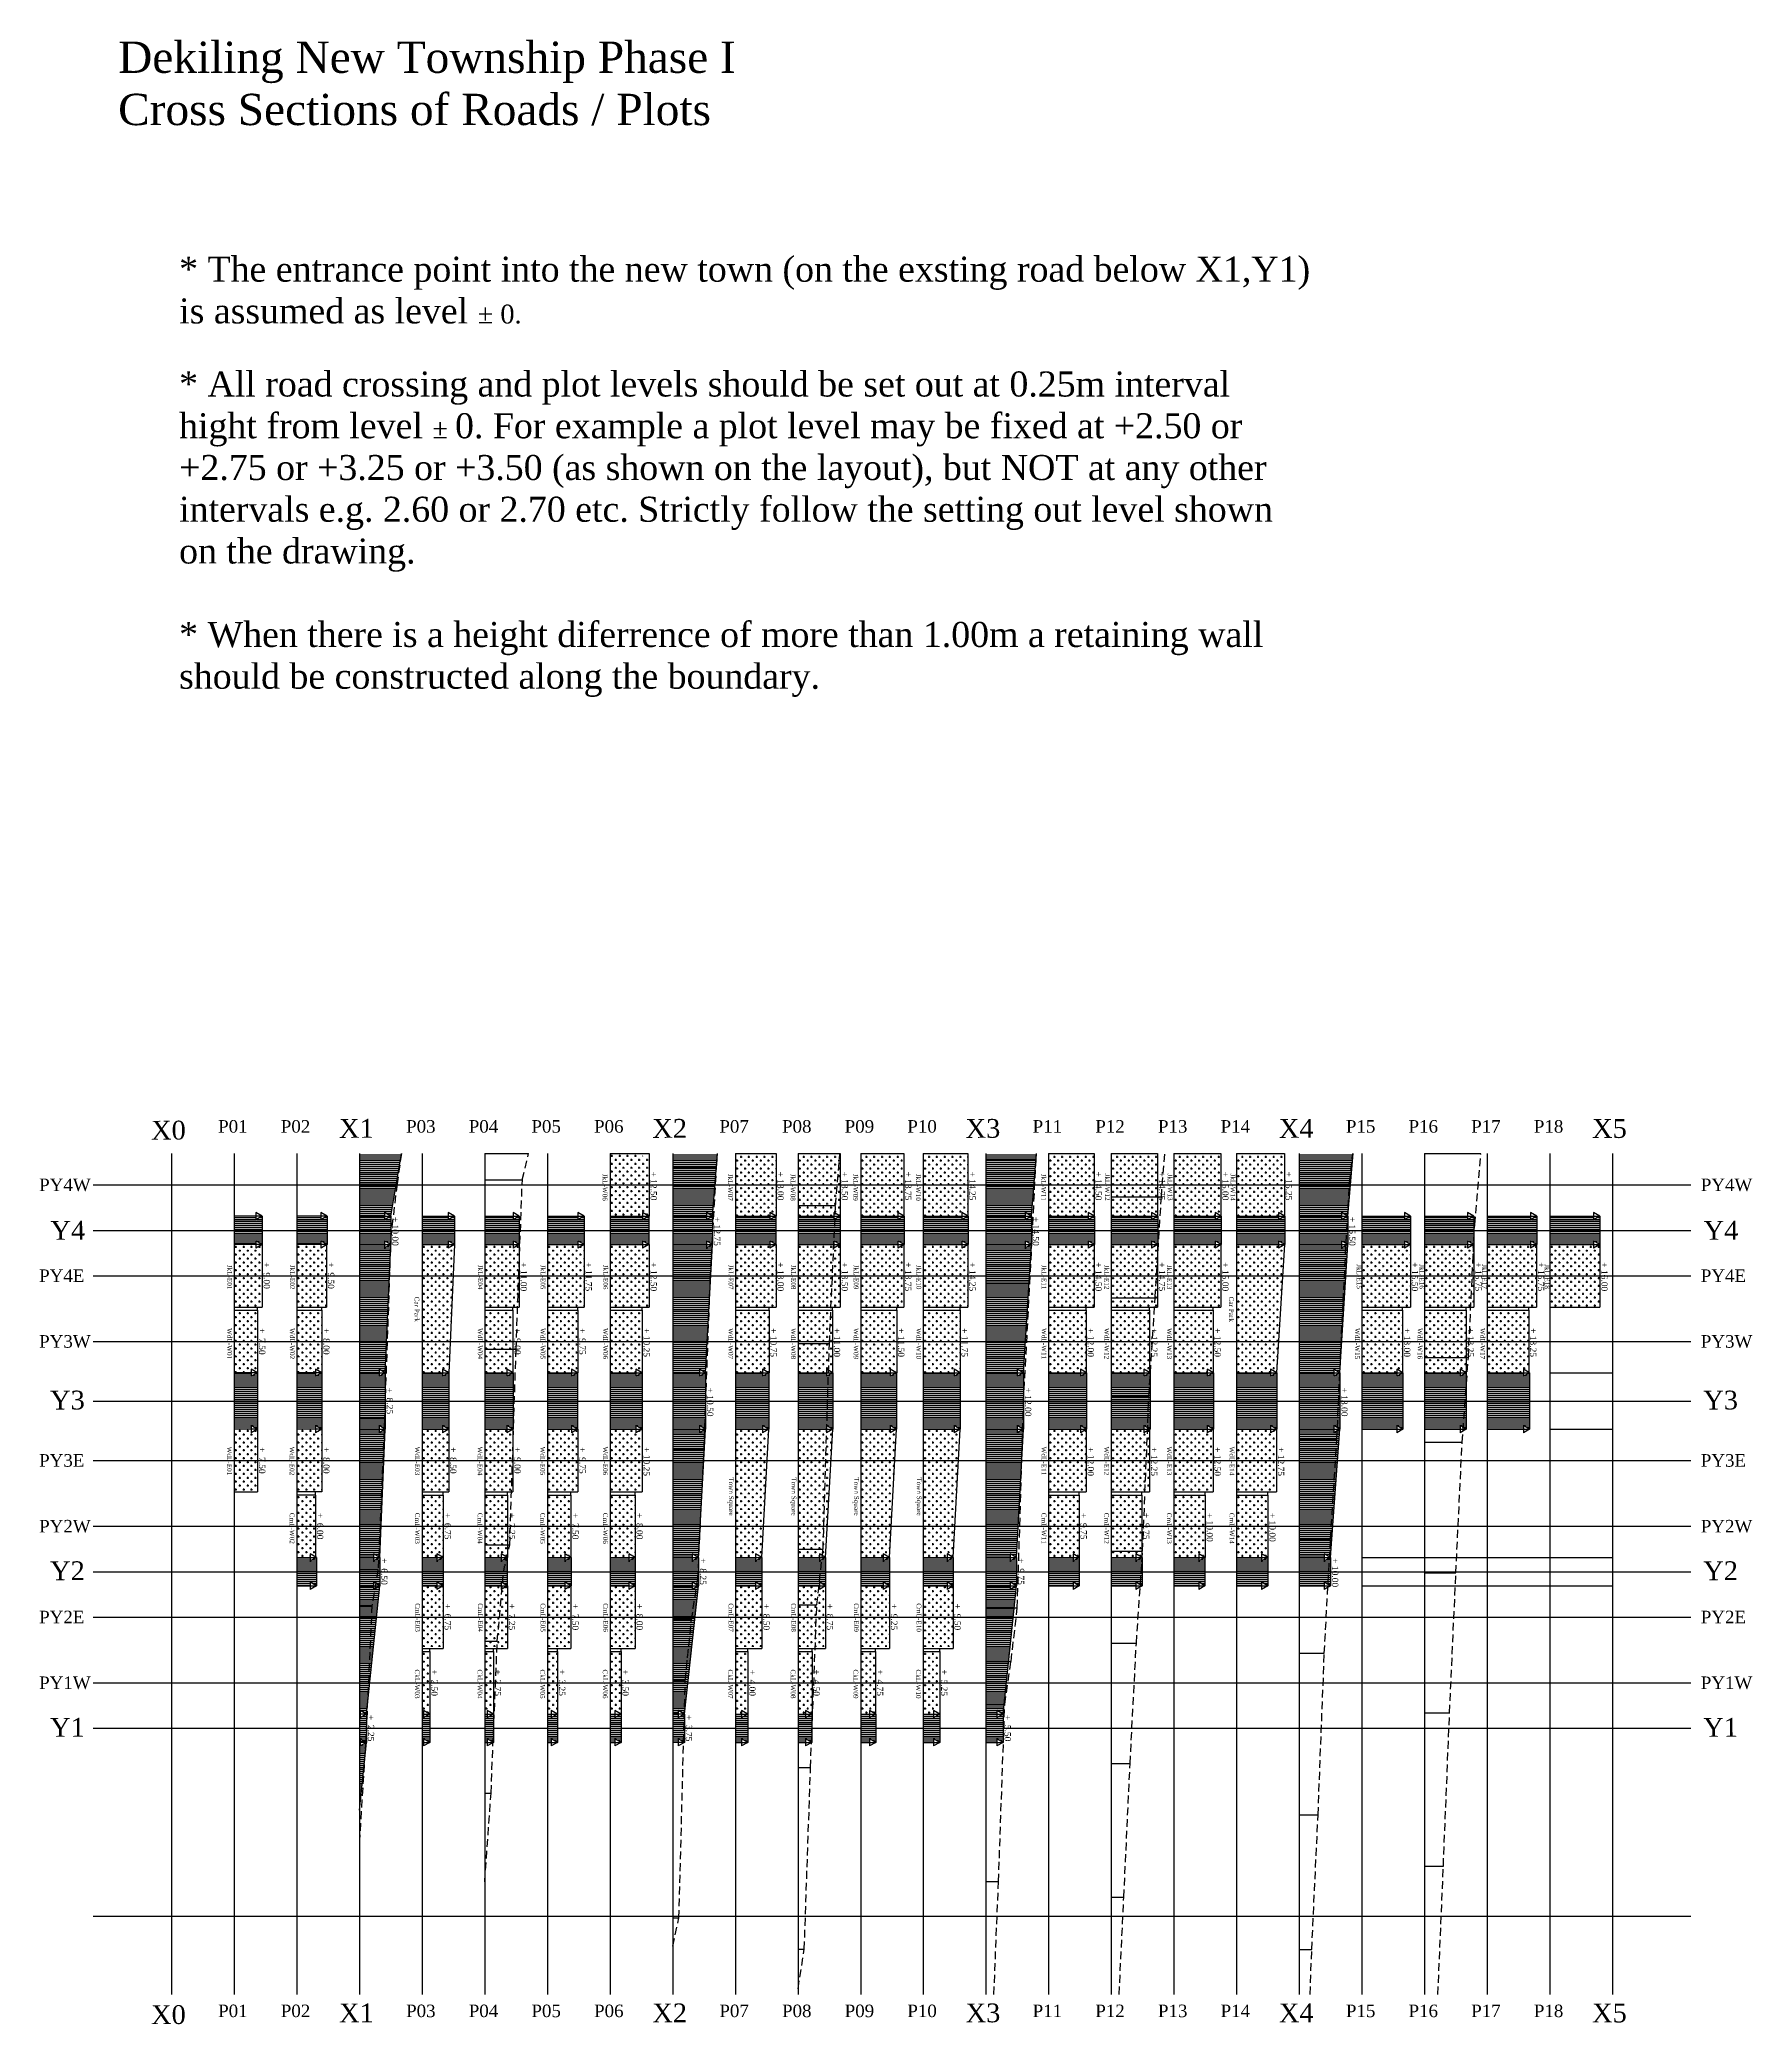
# Model space of a CAD drawing. Extents: x 15746 to 36625, y 87803 to 171760.
# Drawn here: x 16231 to 16778, y 88295 to 88929 of the extents above; entities that cross this region are included whole.
import ezdxf

# ---------------------------------------------------------------- set-up
doc = ezdxf.new("R2010")
doc.units = 0
doc.header["$LTSCALE"] = 5
doc.header["$MEASUREMENT"] = 0
doc.linetypes.add('DASHED', pattern=[0.75, 0.5, -0.25])
for name, color, linetype in [('CONTOUR', 254, 'Continuous'), ('Demarcation', 7, 'Continuous'), ('Hatch2', 254, 'Continuous'), ('text', 7, 'Continuous')]:
    doc.layers.add(name, color=color, linetype=linetype)
doc.styles.get("Standard").update_dxf_attribs({"font": 'TIMES.TTF', "height": 3})

msp = doc.modelspace()

# ---------------------------------------------------------------- texts
at = {"color": 7, "char_height": 2, "attachment_point": 1, "rotation": 270}
for s, insert, width in [('+ 12.50', (16428.422, 88567.785), 9.1001), ('+ 13.00', (16468.922, 88567.785), 9.1001), ('+ 13.50', (16489.422, 88567.785), 9.1001), ('+ 13.75', (16509.672, 88567.785), 9.1001), ('+ 14.25', (16530.172, 88567.785), 9.1001), ('+ 14.50', (16570.422, 88567.785), 9.1001), ('+ 14.75', (16590.672, 88567.785), 9.1001), ('+ 15.00', (16610.922, 88567.785), 9.1001), ('+ 15.25', (16631.172, 88567.785), 9.1001), ('+ 10.00', (16345.922, 88553.285), 9.10012), ('+ 12.75', (16448.672, 88553.285), 9.1001), ('+ 14.50', (16550.422, 88553.285), 9.1001), ('+ 15.50', (16651.422, 88553.285), 9.1001), ('+  9.00', (16304.922, 88538.785), 9.1001), ('+  9.50', (16325.422, 88538.785), 9.1001), ('+ 11.00', (16386.922, 88538.785), 9.1001), ('+ 11.75', (16407.672, 88538.785), 9.1001), ('+ 12.50', (16428.422, 88538.785), 9.1001), ('+ 13.00', (16468.922, 88538.785), 9.1001), ('+ 13.50', (16489.422, 88538.785), 9.1001), ('+ 13.75', (16509.672, 88538.785), 9.1001), ('+ 14.25', (16530.172, 88538.785), 9.1001), ('+ 14.50', (16570.422, 88538.785), 9.1001), ('+ 14.75', (16590.672, 88538.785), 9.1001), ('+ 15.00', (16610.922, 88538.785), 9.1001), ('+ 15.50', (16671.422, 88538.785), 9.1001), ('+ 15.75', (16691.672, 88538.785), 9.1001), ('+ 15.75', (16711.672, 88538.785), 9.1001), ('+ 16.00', (16731.922, 88538.785), 9.1001), ('+  7.50', (16303.422, 88517.785), 9.1001), ('+  8.00', (16323.922, 88517.785), 9.1001), ('+  9.00', (16384.922, 88517.785), 9.1001), ('+  9.75', (16405.672, 88517.785), 9.1001), ('+ 10.25', (16426.172, 88517.785), 9.1001), ('+ 10.75', (16466.672, 88517.785), 9.1001), ('+ 11.00', (16486.922, 88517.785), 9.1001), ('+ 11.50', (16507.422, 88517.785), 9.1001), ('+ 11.75', (16527.672, 88517.785), 9.1001), ('+ 12.00', (16567.922, 88517.785), 9.1001), ('+ 12.25', (16588.172, 88517.785), 9.1001), ('+ 12.50', (16608.422, 88517.785), 9.1001), ('+ 13.00', (16668.922, 88517.785), 9.1001), ('+ 13.25', (16689.172, 88517.785), 9.1001), ('+ 13.25', (16709.172, 88517.785), 9.1001), ('+  8.25', (16344.172, 88498.785), 9.1001), ('+ 10.50', (16446.422, 88498.785), 9.1001), ('+ 12.00', (16547.922, 88498.785), 9.1001), ('+ 13.00', (16648.913, 88498.785), 9.1001), ('+  7.50', (16303.422, 88479.785), 9.1001), ('+  8.00', (16323.922, 88479.785), 9.1001), ('+  8.50', (16364.422, 88479.785), 9.1001), ('+  9.00', (16384.922, 88479.785), 9.1001), ('+  9.75', (16405.672, 88479.785), 9.1001), ('+ 10.25', (16426.172, 88479.785), 9.1001), ('+ 12.00', (16567.922, 88479.785), 9.1001), ('+ 12.25', (16588.172, 88479.785), 9.1001), ('+ 12.50', (16608.422, 88479.785), 9.1001), ('+ 12.75', (16628.672, 88479.785), 9.1001), ('+  6.00', (16321.922, 88458.785), 9.1001), ('+  6.75', (16362.672, 88458.769), 9.1001), ('+  7.25', (16383.172, 88458.769), 9.1001), ('+  7.50', (16403.422, 88458.769), 9.1001), ('+  8.00', (16423.922, 88458.769), 9.1001), ('+  9.75', (16565.672, 88458.769), 8.6968), ('+  9.75', (16585.672, 88458.769), 8.6968), ('+ 10.00', (16605.922, 88458.769), 9.1001), ('+ 10.00', (16625.922, 88458.769), 9.1001), ('+  6.50', (16342.422, 88444.285), 8.6968), ('+  8.25', (16444.172, 88444.285), 8.6968), ('+  9.75', (16545.672, 88444.285), 8.6968), ('+ 10.00', (16645.922, 88444.285), 9.10012), ('+  6.75', (16362.672, 88429.785), 9.1001), ('+  7.25', (16383.172, 88429.785), 9.1001), ('+  7.50', (16403.422, 88429.785), 9.1001), ('+  8.00', (16423.922, 88429.785), 9.1001), ('+  8.50', (16464.422, 88429.785), 9.1001), ('+  8.75', (16484.672, 88429.785), 9.1001), ('+  9.25', (16505.172, 88429.785), 9.1001), ('+  9.50', (16525.422, 88429.785), 9.1001), ('+  3.25', (16399.172, 88408.801), 9.1001), ('+  2.50', (16358.422, 88408.785), 9.1001), ('+  2.75', (16378.672, 88408.785), 9.1001), ('+  3.50', (16419.422, 88408.785), 9.1001), ('+  4.00', (16459.922, 88408.769), 8.6968), ('+  4.50', (16480.422, 88408.785), 8.6968), ('+  4.75', (16500.672, 88408.785), 8.6968), ('+  5.25', (16521.172, 88408.785), 8.6968), ('+  2.25', (16338.172, 88394.285), 8.69679), ('+  3.75', (16439.672, 88394.285), 8.6968), ('+  5.50', (16541.422, 88394.285), 8.6968)]:
    msp.add_mtext(s, dxfattribs=dict(at, insert=insert, width=width))
at = {"layer": 'Demarcation', "char_height": 6, "width": 11.9196, "attachment_point": 1, "rotation": 0.322333}
for s, insert in [('X0', (16266.953, 88583.942)), ('X1', (16326.953, 88584.504)), ('X2', (16426.953, 88584.504)), ('X3', (16526.953, 88584.504)), ('X4', (16626.953, 88584.504)), ('Y4', (16234.827, 88551.96)), ('Y4', (16762.548, 88551.96)), ('Y3', (16234.715, 88497.751)), ('Y3', (16762.435, 88497.751)), ('Y2', (16234.715, 88443.251)), ('Y2', (16762.435, 88443.251)), ('Y1', (16234.715, 88393.251)), ('Y1', (16762.435, 88393.251)), ('X0', (16266.953, 88301.493)), ('X1', (16326.953, 88302.055)), ('X2', (16426.953, 88302.055)), ('X3', (16526.953, 88302.055)), ('X4', (16626.953, 88302.055))]:
    msp.add_mtext(s, dxfattribs=dict(at, insert=insert))
at = {"layer": 'Demarcation', "attachment_point": 1}
for s, insert, char_height, width in [('P01', (16288.378, 88584.184), 4, 10.0378), ('P02', (16308.378, 88584.184), 4, 10.0378), ('P03', (16348.378, 88584.184), 4, 10.0378), ('P04', (16368.378, 88584.184), 4, 10.0378), ('P05', (16388.378, 88584.184), 4, 10.0378), ('P06', (16408.378, 88584.184), 4, 10.0378), ('P07', (16448.378, 88584.184), 4, 10.0378), ('P08', (16468.378, 88584.184), 4, 10.0378), ('P09', (16488.378, 88584.184), 4, 10.0378), ('P10', (16508.378, 88584.184), 4, 10.0378), ('P11', (16548.378, 88584.184), 4, 10.0378), ('P12', (16568.378, 88584.184), 4, 10.0378), ('P13', (16588.378, 88584.184), 4, 10.0378), ('P14', (16608.378, 88584.184), 4, 10.0378), ('P15', (16648.378, 88584.184), 4, 10.0378), ('P16', (16668.378, 88584.184), 4, 10.0378), ('P17', (16688.378, 88584.184), 4, 10.0378), ('P18', (16708.378, 88584.184), 4, 10.0378), ('X5', (16726.953, 88584.504), 6, 11.9196), ('PY4W', (16231.237, 88565.515), 4, 16.3076), ('PY4W', (16761.664, 88565.515), 4, 16.3076), ('PY4E', (16231.237, 88536.515), 4, 16.3076), ('PY4E', (16761.664, 88536.515), 4, 16.3076), ('PY3W', (16231.237, 88515.515), 4, 16.3076), ('PY3W', (16761.664, 88515.515), 4, 16.3076), ('PY3E', (16231.237, 88477.515), 4, 16.3076), ('PY3E', (16761.664, 88477.515), 4, 16.3076), ('PY2W', (16231.237, 88456.515), 4, 16.3076), ('PY2W', (16761.664, 88456.515), 4, 16.3076), ('PY2E', (16231.237, 88427.515), 4, 16.3076), ('PY2E', (16761.664, 88427.515), 4, 16.3076), ('PY1W', (16231.237, 88406.515), 4, 16.3076), ('PY1W', (16761.664, 88406.515), 4, 16.3076), ('P01', (16288.378, 88301.735), 4, 10.0378), ('P02', (16308.378, 88301.735), 4, 10.0378), ('P03', (16348.378, 88301.735), 4, 10.0378), ('P04', (16368.378, 88301.735), 4, 10.0378), ('P05', (16388.378, 88301.735), 4, 10.0378), ('P06', (16408.378, 88301.735), 4, 10.0378), ('P07', (16448.378, 88301.735), 4, 10.0378), ('P08', (16468.378, 88301.735), 4, 10.0378), ('P09', (16488.378, 88301.735), 4, 10.0378), ('P10', (16508.378, 88301.735), 4, 10.0378), ('P11', (16548.378, 88301.735), 4, 10.0378), ('P12', (16568.378, 88301.735), 4, 10.0378), ('P13', (16588.378, 88301.735), 4, 10.0378), ('P14', (16608.378, 88301.735), 4, 10.0378), ('P15', (16648.378, 88301.735), 4, 10.0378), ('P16', (16668.378, 88301.735), 4, 10.0378), ('P17', (16688.378, 88301.735), 4, 10.0378), ('P18', (16708.378, 88301.735), 4, 10.0378), ('X5', (16726.953, 88302.055), 6, 11.9196)]:
    msp.add_mtext(s, dxfattribs=dict(at, insert=insert, char_height=char_height, width=width))
at = {"layer": 'text', "insert": (16256.451, 88928.605), "char_height": 10, "width": 200.3955, "attachment_point": 1}
msp.add_mtext('Dekiling New Township Phase I Cross Sections of Roads / Plots', dxfattribs=at)
at = {"layer": 'text', "color": 7, "insert": (16275.909, 88859.927), "char_height": 8, "width": 362.02838, "attachment_point": 1}
msp.add_mtext('* The entrance point into the new town (on the exsting road below X1,Y1) is assumed as level {\\fTimes New Roman|b0|i0|c0|p16;\\H0.75x;± 0.\\P\\P\\H1.333x;* All road crossing and plot levels should be set out at 0.25m interval hight from level \\H0.75x;± \\H1.333x;0. For example a plot level may be fixed at +2.50 or +2.75 or +3.25 or +3.50 (as shown on the layout), but NOT at any other intervals e.g. 2.60 or 2.70 etc. Strictly follow the setting out level shown on the drawing.\\P\\P* When there is a height diferrence of more than 1.00m a retaining wall should be constructed along the boundary.}', dxfattribs=at)
at = {"layer": 'text', "char_height": 1.5, "attachment_point": 1, "rotation": 270, "line_spacing_factor": 1.5}
for s, insert, width in [('JkL-W06', (16412.622, 88567.061), 8.56485), ('JkL-W07', (16452.622, 88567.061), 8.5648), ('JkL-W08', (16472.622, 88567.061), 8.5648), ('JkL-W09', (16492.622, 88567.061), 8.5648), ('JkL-W10', (16512.622, 88567.061), 8.5648), ('JkL-W11', (16552.622, 88567.061), 8.5648), ('JkL-W12', (16572.996, 88567.123), 8.5648), ('JkL-W13', (16593.018, 88567.11), 8.5648), ('JkL-W14', (16613.067, 88567.11), 8.5648), ('JkL-E01', (16292.788, 88538.004), 8.0699), ('JkL-E02', (16312.788, 88538.004), 8.0699), ('JkL-E04', (16372.788, 88538.004), 8.0699), ('JkL-E05', (16392.788, 88538.004), 8.0699), ('JkL-E06', (16412.788, 88538.004), 8.0699), ('JkL-E07', (16452.788, 88538.004), 8.0699), ('JkL-E08', (16472.788, 88538.004), 8.0699), ('JkL-E09', (16492.788, 88538.004), 8.0699), ('JkL-E10', (16512.788, 88538.004), 8.0699), ('JkL-E11', (16552.788, 88538.004), 8.0699), ('JkL-E12', (16572.788, 88538.004), 8.0699), ('JkL-E13', (16592.788, 88538.004), 8.0699), ('JkL-E15', (16653.36, 88538.176), 8.0699), ('JkL-E16', (16673.36, 88538.176), 8.0699), ('JkL-E17', (16693.36, 88538.176), 8.0699), ('JkL-E18', (16713.36, 88538.176), 8.0699), ('WdL-W01', (16292.772, 88517.778), 9.81021), ('WdL-W02', (16312.772, 88517.778), 9.8102), ('WdL-W04', (16372.772, 88517.778), 9.8102), ('WdL-W05', (16392.772, 88517.778), 9.8102), ('WdL-W06', (16412.772, 88517.778), 9.8102), ('WdL-W07', (16452.772, 88517.778), 9.8102), ('WdL-W08', (16472.772, 88517.778), 9.8102), ('WdL-W09', (16492.772, 88517.778), 9.8102), ('WdL-W10', (16512.772, 88517.778), 9.8102), ('WdL-W11', (16552.772, 88517.778), 9.8102), ('WdL-W12', (16572.772, 88517.778), 9.8102), ('WdL-W13', (16592.772, 88517.778), 9.8102), ('WdL-W15', (16652.772, 88517.778), 9.8102), ('WdL-W16', (16672.772, 88517.778), 9.8102), ('WdL-W17', (16692.772, 88517.778), 9.8102), ('WdL-E01', (16292.733, 88479.92), 8.91699), ('WdL-E02', (16312.733, 88479.92), 8.917), ('WdL-E03', (16352.733, 88479.92), 8.917), ('WdL-E04', (16372.733, 88479.92), 8.917), ('WdL-E05', (16392.733, 88479.92), 8.917), ('WdL-E06', (16412.733, 88479.92), 8.917), ('WdL-E11', (16552.733, 88479.92), 8.917), ('WdL-E12', (16572.733, 88479.92), 8.917), ('WdL-E13', (16592.733, 88479.92), 8.917), ('WdL-E14', (16612.733, 88479.92), 8.917), ('CmL-W02', (16312.744, 88458.801), 9.8102), ('CmL-W03', (16352.744, 88458.801), 9.8102), ('CmL-W04', (16372.744, 88458.801), 9.8102), ('CmL-W05', (16392.744, 88458.801), 9.8102), ('CmL-W06', (16412.744, 88458.801), 9.8102), ('CmL-W11', (16552.744, 88458.801), 9.8102), ('CmL-W12', (16572.744, 88458.801), 9.8102), ('CmL-W13', (16592.744, 88458.801), 9.8102), ('CmL-W14', (16612.744, 88458.801), 9.8102), ('CmL-E03', (16352.825, 88429.922), 9.8102), ('CmL-E04', (16372.825, 88429.922), 9.8102), ('CmL-E05', (16392.825, 88429.922), 9.8102), ('CmL-E06', (16412.825, 88429.922), 9.8102), ('CmL-E07', (16452.825, 88429.922), 9.8102), ('CmL-E08', (16472.825, 88429.922), 9.8102), ('CmL-E09', (16492.825, 88429.922), 9.8102), ('CmL-E10', (16512.825, 88429.922), 9.8102), ('CkL-W03', (16352.677, 88408.769), 8.8334), ('CkL-W04', (16372.677, 88408.769), 8.8334), ('CkL-W05', (16392.677, 88408.769), 8.8334), ('CkL-W06', (16412.677, 88408.769), 8.8334), ('CkL-W07', (16452.677, 88408.769), 8.8334), ('CkL-W08', (16472.677, 88408.769), 8.8334), ('CkL-W09', (16492.677, 88408.769), 8.8334), ('CkL-W10', (16512.677, 88408.769), 8.8334)]:
    msp.add_mtext(s, dxfattribs=dict(at, insert=insert, width=width))
at = {"layer": 'text', "char_height": 1.5, "attachment_point": 1, "rotation": 270}
for s, insert, width in [('Car Park', (16352.562, 88527.817), 8.72718), ('Car Park', (16612.562, 88527.817), 8.72718), ('Town Square', (16452.913, 88470.155), 13.24141), ('Town Square', (16472.913, 88470.155), 13.24141), ('Town Square', (16492.913, 88470.155), 13.24141), ('Town Square', (16512.913, 88470.155), 13.24141)]:
    msp.add_mtext(s, dxfattribs=dict(at, insert=insert, width=width))

# ---------------------------------------------------------------- hatches: boundary and pattern name
at = {"layer": 'Hatch2'}
h = msp.add_hatch(dxfattribs=at)
h.set_pattern_fill('ANSI31', color=253, scale=5, angle=135, style=0)
h.paths.add_polyline_path([(16346.857, 88573.49), (16333.476, 88573.49), (16333.476, 88563.49), (16345.166, 88563.49)])
h.paths.add_polyline_path([(16345.166, 88563.49), (16333.476, 88563.49), (16333.476, 88553.49), (16341.476, 88553.49), (16341.476, 88554.645), (16343.476, 88553.49)])
h.paths.add_polyline_path([(16343.476, 88553.49), (16341.476, 88552.336), (16341.476, 88553.49), (16333.476, 88553.49), (16333.476, 88548.99), (16343.476, 88548.99)])
h.paths.add_polyline_path([(16343.476, 88548.99), (16333.476, 88548.99), (16333.476, 88544.49), (16341.476, 88544.49), (16341.476, 88545.645), (16343.476, 88544.49)])
h.paths.add_polyline_path([(16343.476, 88544.49), (16341.476, 88543.336), (16341.476, 88544.49), (16333.476, 88544.49), (16333.476, 88534.49), (16343.049, 88534.49)])
h.paths.add_polyline_path([(16343.049, 88534.49), (16333.476, 88534.49), (16333.476, 88513.49), (16342.153, 88513.49)])
h.paths.add_polyline_path([(16342.153, 88513.49), (16333.476, 88513.49), (16333.476, 88503.49), (16339.726, 88503.49), (16339.726, 88504.645), (16341.726, 88503.49)])
h.paths.add_polyline_path([(16341.726, 88503.49), (16339.726, 88502.336), (16339.726, 88503.49), (16333.476, 88503.49), (16333.476, 88494.49), (16341.726, 88494.49)])
h.paths.add_polyline_path([(16341.726, 88494.49), (16333.476, 88494.49), (16333.476, 88485.49), (16339.726, 88485.49), (16339.726, 88486.645), (16341.726, 88485.49)])
h.paths.add_polyline_path([(16341.726, 88485.49), (16339.726, 88484.336), (16339.726, 88485.49), (16333.476, 88485.49), (16333.476, 88475.49), (16341.299, 88475.49)])
h.paths.add_polyline_path([(16341.299, 88475.49), (16333.476, 88475.49), (16333.476, 88454.49), (16340.403, 88454.49)])
h.paths.add_polyline_path([(16340.403, 88454.49), (16333.476, 88454.49), (16333.476, 88444.49), (16337.976, 88444.49), (16337.976, 88445.645), (16339.976, 88444.49)])
h.paths.add_polyline_path([(16339.976, 88444.49), (16337.976, 88443.336), (16337.976, 88444.49), (16333.476, 88444.49), (16333.476, 88439.99), (16339.976, 88439.99)])
h.paths.add_polyline_path([(16339.976, 88439.99), (16333.476, 88439.99), (16333.476, 88435.49), (16337.976, 88435.49), (16337.976, 88436.645), (16339.976, 88435.49)])
h.paths.add_polyline_path([(16339.976, 88435.49), (16337.976, 88434.336), (16337.976, 88435.49), (16333.476, 88435.49), (16333.476, 88425.49), (16338.939, 88425.49)])
h.paths.add_polyline_path([(16338.939, 88425.49), (16333.476, 88425.49), (16333.476, 88415.49), (16337.903, 88415.49)])
h.paths.add_polyline_path([(16337.903, 88415.49), (16333.476, 88415.49), (16333.476, 88414.458), (16337.796, 88414.458)])
h.paths.add_polyline_path([(16337.796, 88414.458), (16333.476, 88414.458), (16333.476, 88404.49), (16336.762, 88404.49)])
h.paths.add_polyline_path([(16336.762, 88404.49), (16333.476, 88404.49), (16333.476, 88394.49), (16333.726, 88394.49), (16333.726, 88395.645), (16335.726, 88394.49)])
h.paths.add_polyline_path([(16335.726, 88394.49), (16333.726, 88393.336), (16333.726, 88394.49), (16333.476, 88394.49), (16333.476, 88389.99), (16335.726, 88389.99)])
h.paths.add_polyline_path([(16335.726, 88389.99), (16333.476, 88389.99), (16333.476, 88385.49), (16333.726, 88385.49), (16333.726, 88386.645), (16335.726, 88385.49)])
h = msp.add_hatch(dxfattribs=at)
h.set_pattern_fill('CROSS', color=253, scale=5, style=0)
h.set_pattern_definition([(0, (0, 29), (1.25, 1.25), [0.625, -1.875]), (90, (0.3125, 28.6875), (-1.25, 1.25), [0.625, -1.875])])
h.paths.add_polyline_path([(16425.976, 88563.49), (16425.976, 88573.49), (16425.882, 88573.49), (16423.882, 88572.336), (16423.882, 88573.49), (16413.476, 88573.49), (16413.476, 88563.49)])
h.paths.add_polyline_path([(16413.476, 88563.49), (16413.476, 88553.49), (16425.976, 88553.49), (16425.976, 88563.49)])
h = msp.add_hatch(dxfattribs=at)
h.set_pattern_fill('ANSI31', color=253, scale=5, angle=135, style=0)
h.paths.add_polyline_path([(16447.744, 88573.49), (16433.476, 88573.49), (16433.476, 88563.49), (16446.985, 88563.49)])
h.paths.add_polyline_path([(16446.985, 88563.49), (16433.476, 88563.49), (16433.476, 88553.49), (16444.226, 88553.49), (16444.226, 88554.645), (16446.226, 88553.49)])
h.paths.add_polyline_path([(16446.226, 88553.49), (16444.226, 88552.336), (16444.226, 88553.49), (16433.476, 88553.49), (16433.476, 88548.99), (16446.226, 88548.99)])
h.paths.add_polyline_path([(16446.226, 88548.99), (16433.476, 88548.99), (16433.476, 88544.49), (16444.226, 88544.49), (16444.226, 88545.645), (16446.226, 88544.49)])
h.paths.add_polyline_path([(16446.226, 88544.49), (16444.226, 88543.336), (16444.226, 88544.49), (16433.476, 88544.49), (16433.476, 88534.49), (16445.677, 88534.49)])
h.paths.add_polyline_path([(16445.677, 88534.49), (16433.476, 88534.49), (16433.476, 88524.49), (16445.128, 88524.49)])
h.paths.add_polyline_path([(16445.128, 88524.49), (16433.476, 88524.49), (16433.476, 88523.49), (16445.073, 88523.49)])
h.paths.add_polyline_path([(16445.073, 88523.49), (16433.476, 88523.49), (16433.476, 88513.49), (16444.525, 88513.49)])
h.paths.add_polyline_path([(16444.525, 88513.49), (16433.476, 88513.49), (16433.476, 88503.49), (16441.976, 88503.49), (16441.976, 88504.645), (16443.976, 88503.49)])
h.paths.add_polyline_path([(16443.976, 88503.49), (16441.976, 88502.336), (16441.976, 88503.49), (16433.476, 88503.49), (16433.476, 88494.49), (16443.976, 88494.49)])
h.paths.add_polyline_path([(16443.976, 88494.49), (16433.476, 88494.49), (16433.476, 88485.49), (16441.976, 88485.49), (16441.976, 88486.645), (16443.976, 88485.49)])
h.paths.add_polyline_path([(16443.976, 88485.49), (16441.976, 88484.336), (16441.976, 88485.49), (16433.476, 88485.49), (16433.476, 88475.49), (16443.427, 88475.49)])
h.paths.add_polyline_path([(16443.427, 88475.49), (16433.476, 88475.49), (16433.476, 88465.49), (16442.878, 88465.49)])
h.paths.add_polyline_path([(16442.878, 88465.49), (16433.476, 88465.49), (16433.476, 88464.458), (16442.822, 88464.458)])
h.paths.add_polyline_path([(16442.822, 88464.458), (16433.476, 88464.458), (16433.476, 88454.49), (16442.275, 88454.49)])
h.paths.add_polyline_path([(16442.275, 88454.49), (16433.476, 88454.49), (16433.476, 88444.49), (16439.726, 88444.49), (16439.726, 88445.645), (16441.726, 88444.49)])
h.paths.add_polyline_path([(16441.726, 88444.49), (16439.726, 88443.336), (16439.726, 88444.49), (16433.476, 88444.49), (16433.476, 88439.99), (16441.726, 88439.99)])
h.paths.add_polyline_path([(16441.726, 88439.99), (16433.476, 88439.99), (16433.476, 88435.49), (16439.726, 88435.49), (16439.726, 88436.645), (16441.726, 88435.49)])
h.paths.add_polyline_path([(16441.726, 88435.49), (16439.726, 88434.336), (16439.726, 88435.49), (16433.476, 88435.49), (16433.476, 88425.49), (16440.628, 88425.49)])
h.paths.add_polyline_path([(16440.628, 88425.49), (16433.476, 88425.49), (16433.476, 88415.49), (16439.531, 88415.49)])
h.paths.add_polyline_path([(16439.531, 88415.49), (16433.476, 88415.49), (16433.476, 88414.458), (16439.417, 88414.458)])
h.paths.add_polyline_path([(16439.417, 88414.458), (16433.476, 88414.458), (16433.476, 88404.49), (16438.323, 88404.49)])
h.paths.add_polyline_path([(16438.323, 88404.49), (16433.476, 88404.49), (16433.476, 88389.99), (16437.226, 88389.99), (16437.226, 88394.49), (16435.226, 88393.336), (16435.226, 88395.645), (16437.226, 88394.49)])
h.paths.add_polyline_path([(16437.226, 88389.99), (16433.476, 88389.99), (16433.476, 88385.49), (16435.226, 88385.49), (16435.226, 88386.645), (16437.226, 88385.49)])
h = msp.add_hatch(dxfattribs=at)
h.set_pattern_fill('CROSS', color=253, scale=5, style=0)
h.paths.add_polyline_path([(16466.476, 88563.49), (16466.476, 88573.49), (16453.476, 88573.49), (16453.476, 88563.49)])
h.paths.add_polyline_path([(16453.476, 88563.49), (16453.476, 88553.49), (16464.476, 88553.49), (16464.476, 88554.645), (16466.476, 88553.49), (16466.476, 88563.49)])
h = msp.add_hatch(dxfattribs=at)
h.set_pattern_fill('CROSS', color=253, scale=5, style=0)
h.paths.add_polyline_path([(16486.976, 88563.49), (16486.976, 88573.49), (16473.476, 88573.49), (16473.476, 88563.49)])
h.paths.add_polyline_path([(16486.976, 88563.49), (16473.476, 88563.49), (16473.476, 88553.49), (16484.882, 88553.49), (16484.882, 88554.645), (16486.882, 88553.49), (16486.976, 88553.49)])
h = msp.add_hatch(dxfattribs=at)
h.set_pattern_fill('CROSS', color=253, scale=5, style=0)
h.paths.add_polyline_path([(16493.476, 88563.49), (16507.226, 88563.49), (16507.226, 88573.49), (16493.476, 88573.49)])
h.paths.add_polyline_path([(16493.476, 88563.49), (16493.476, 88553.49), (16505.32, 88553.49), (16505.32, 88554.645), (16507.226, 88553.544), (16507.226, 88563.49)])
h = msp.add_hatch(dxfattribs=at)
h.set_pattern_fill('CROSS', color=253, scale=5, style=0)
h.paths.add_polyline_path([(16527.726, 88563.49), (16527.726, 88573.49), (16513.476, 88573.49), (16513.476, 88563.49)])
h.paths.add_polyline_path([(16513.476, 88563.49), (16513.476, 88553.49), (16525.757, 88553.49), (16525.757, 88554.645), (16527.726, 88553.508), (16527.726, 88563.49)])
h = msp.add_hatch(dxfattribs=at)
h.set_pattern_fill('ANSI31', color=253, scale=5, angle=135, style=0)
h.paths.add_polyline_path([(16549.592, 88573.49), (16533.476, 88573.49), (16533.476, 88563.49), (16548.784, 88563.49)])
h.paths.add_polyline_path([(16548.784, 88563.49), (16533.476, 88563.49), (16533.476, 88553.49), (16545.976, 88553.49), (16545.976, 88554.645), (16547.976, 88553.49)])
h.paths.add_polyline_path([(16547.976, 88553.49), (16545.976, 88552.336), (16545.976, 88553.49), (16533.476, 88553.49), (16533.476, 88548.99), (16547.976, 88548.99)])
h.paths.add_polyline_path([(16547.976, 88548.99), (16533.476, 88548.99), (16533.476, 88544.49), (16545.976, 88544.49), (16545.976, 88545.645), (16547.976, 88544.49)])
h.paths.add_polyline_path([(16547.976, 88544.49), (16545.976, 88543.336), (16545.976, 88544.49), (16533.476, 88544.49), (16533.476, 88534.49), (16547.366, 88534.49)])
h.paths.add_polyline_path([(16547.366, 88534.49), (16533.476, 88534.49), (16533.476, 88513.49), (16546.086, 88513.49)])
h.paths.add_polyline_path([(16546.086, 88513.49), (16533.476, 88513.49), (16533.476, 88503.49), (16543.476, 88503.49), (16543.476, 88504.645), (16545.476, 88503.49)])
h.paths.add_polyline_path([(16545.476, 88503.49), (16543.476, 88502.336), (16543.476, 88503.49), (16533.476, 88503.49), (16533.476, 88494.49), (16545.476, 88494.49)])
h.paths.add_polyline_path([(16545.476, 88494.49), (16533.476, 88494.49), (16533.476, 88485.49), (16543.476, 88485.49), (16543.476, 88486.645), (16545.476, 88485.49)])
h.paths.add_polyline_path([(16545.476, 88485.49), (16543.476, 88484.336), (16543.476, 88485.49), (16533.476, 88485.49), (16533.476, 88475.49), (16544.927, 88475.49)])
h.paths.add_polyline_path([(16544.927, 88475.49), (16533.476, 88475.49), (16533.476, 88454.49), (16543.775, 88454.49)])
h.paths.add_polyline_path([(16543.775, 88454.49), (16533.476, 88454.49), (16533.476, 88444.49), (16541.226, 88444.49), (16541.226, 88445.645), (16543.226, 88444.49)])
h.paths.add_polyline_path([(16543.226, 88444.49), (16541.226, 88443.336), (16541.226, 88444.49), (16533.476, 88444.49), (16533.476, 88439.99), (16543.226, 88439.99)])
h.paths.add_polyline_path([(16543.226, 88439.99), (16533.476, 88439.99), (16533.476, 88435.49), (16541.226, 88435.49), (16541.226, 88436.645), (16543.226, 88435.49)])
h.paths.add_polyline_path([(16543.226, 88435.49), (16541.226, 88434.336), (16541.226, 88435.49), (16533.476, 88435.49), (16533.476, 88425.49), (16542.189, 88425.49)])
h.paths.add_polyline_path([(16542.189, 88425.49), (16533.476, 88425.49), (16533.476, 88404.49), (16540.012, 88404.49)])
h.paths.add_polyline_path([(16540.012, 88404.49), (16533.476, 88404.49), (16533.476, 88394.49), (16536.976, 88394.49), (16536.976, 88395.645), (16538.976, 88394.49)])
h.paths.add_polyline_path([(16538.976, 88394.49), (16536.976, 88393.336), (16536.976, 88394.49), (16533.476, 88394.49), (16533.476, 88389.99), (16538.976, 88389.99)])
h.paths.add_polyline_path([(16538.976, 88389.99), (16533.476, 88389.99), (16533.476, 88385.49), (16536.976, 88385.49), (16536.976, 88386.645), (16538.976, 88385.49)])
h = msp.add_hatch(dxfattribs=at)
h.set_pattern_fill('CROSS', color=253, scale=5, style=0)
h.paths.add_polyline_path([(16567.976, 88563.49), (16567.976, 88573.49), (16553.476, 88573.49), (16553.476, 88563.49)])
h.paths.add_polyline_path([(16553.476, 88563.49), (16553.476, 88553.49), (16566.101, 88553.49), (16566.101, 88554.645), (16567.976, 88553.562), (16567.976, 88563.49)])
h = msp.add_hatch(dxfattribs=at)
h.set_pattern_fill('CROSS', color=253, scale=5, style=0)
h.paths.add_polyline_path([(16588.226, 88563.49), (16588.226, 88573.49), (16573.476, 88573.49), (16573.476, 88563.49)])
h.paths.add_polyline_path([(16573.476, 88563.49), (16573.476, 88553.49), (16586.351, 88553.49), (16586.351, 88554.645), (16588.226, 88553.562), (16588.226, 88563.49)])
h = msp.add_hatch(dxfattribs=at)
h.set_pattern_fill('CROSS', color=253, scale=5, style=0)
h.paths.add_polyline_path([(16608.476, 88563.49), (16608.476, 88573.49), (16593.476, 88573.49), (16593.476, 88563.49)])
h.paths.add_polyline_path([(16593.476, 88563.49), (16593.476, 88553.49), (16606.601, 88553.49), (16606.601, 88554.645), (16608.476, 88553.562), (16608.476, 88563.49)])
h = msp.add_hatch(dxfattribs=at)
h.set_pattern_fill('CROSS', color=253, scale=5, style=0)
h.paths.add_polyline_path([(16613.476, 88563.49), (16628.726, 88563.49), (16628.726, 88573.49), (16613.476, 88573.49)])
h.paths.add_polyline_path([(16613.476, 88563.49), (16613.476, 88553.49), (16626.851, 88553.49), (16626.851, 88554.645), (16628.726, 88553.562), (16628.726, 88563.49)])
h = msp.add_hatch(dxfattribs=at)
h.set_pattern_fill('ANSI31', color=253, scale=5, angle=135, style=0)
h.paths.add_polyline_path([(16649.835, 88563.49), (16650.694, 88573.49), (16633.476, 88573.49), (16633.476, 88563.49)])
h.paths.add_polyline_path([(16633.476, 88563.49), (16633.476, 88553.49), (16646.976, 88553.49), (16646.976, 88554.645), (16648.976, 88553.49), (16649.835, 88563.49)])
h.paths.add_polyline_path([(16633.476, 88553.49), (16633.476, 88548.99), (16648.976, 88548.99), (16648.976, 88553.49), (16646.976, 88552.336), (16646.976, 88553.49)])
h.paths.add_polyline_path([(16646.976, 88544.49), (16646.976, 88545.645), (16648.976, 88544.49), (16648.976, 88548.99), (16633.476, 88548.99), (16633.476, 88544.49)])
h.paths.add_polyline_path([(16648.366, 88534.49), (16648.976, 88544.49), (16646.976, 88543.336), (16646.976, 88544.49), (16633.476, 88544.49), (16633.476, 88534.49)])
h.paths.add_polyline_path([(16648.366, 88534.49), (16633.476, 88534.49), (16633.476, 88513.49), (16647.086, 88513.49)])
h.paths.add_polyline_path([(16647.086, 88513.49), (16633.476, 88513.49), (16633.476, 88503.49), (16644.476, 88503.49), (16644.476, 88504.644), (16646.475, 88503.49), (16646.476, 88503.49)])
h.paths.add_polyline_path([(16644.476, 88502.335), (16644.476, 88503.49), (16633.476, 88503.49), (16633.476, 88494.49), (16646.476, 88494.49), (16646.476, 88503.49), (16646.476, 88503.49)])
h.paths.add_polyline_path([(16644.476, 88486.645), (16646.476, 88485.49), (16646.476, 88494.49), (16633.476, 88494.49), (16633.476, 88485.49), (16644.476, 88485.49)])
h.paths.add_polyline_path([(16646.476, 88485.49), (16644.476, 88484.336), (16644.476, 88485.49), (16633.476, 88485.49), (16633.476, 88475.49), (16645.744, 88475.49)])
h.paths.add_polyline_path([(16633.476, 88475.49), (16633.476, 88454.49), (16644.208, 88454.49), (16645.744, 88475.49)])
h.paths.add_polyline_path([(16644.208, 88454.49), (16633.476, 88454.49), (16633.476, 88444.49), (16641.476, 88444.49), (16641.476, 88445.645), (16643.476, 88444.49)])
h.paths.add_polyline_path([(16643.476, 88439.99), (16643.476, 88444.49), (16641.476, 88443.336), (16641.476, 88444.49), (16633.476, 88444.49), (16633.476, 88439.99)])
h.paths.add_polyline_path([(16633.476, 88439.99), (16633.476, 88435.49), (16641.476, 88435.49), (16641.476, 88436.645), (16643.476, 88435.49), (16643.476, 88439.99)])
h = msp.add_hatch(dxfattribs=at)
h.set_pattern_fill('ANSI31', color=253, scale=5, angle=135, style=0)
h.paths.add_polyline_path([(16293.476, 88553.49), (16293.476, 88548.99), (16302.445, 88548.99), (16302.445, 88553.49), (16300.445, 88552.336), (16300.445, 88553.49)])
h.paths.add_polyline_path([(16293.476, 88548.99), (16293.476, 88544.49), (16300.445, 88544.49), (16300.445, 88545.645), (16302.445, 88544.49), (16302.445, 88548.99)])
h = msp.add_hatch(dxfattribs=at)
h.set_pattern_fill('ANSI31', color=253, scale=5, angle=135, style=0)
h.paths.add_polyline_path([(16323.132, 88548.99), (16323.132, 88553.49), (16321.132, 88552.336), (16321.132, 88553.49), (16313.476, 88553.49), (16313.476, 88548.99)])
h.paths.add_polyline_path([(16321.132, 88544.49), (16321.132, 88545.645), (16323.132, 88544.49), (16323.132, 88548.99), (16313.476, 88548.99), (16313.476, 88544.49)])
h = msp.add_hatch(dxfattribs=at)
h.set_pattern_fill('ANSI31', color=253, scale=5, angle=135, style=0)
h.paths.add_polyline_path([(16363.82, 88548.99), (16363.82, 88553.49), (16361.82, 88552.336), (16361.82, 88553.49), (16353.476, 88553.49), (16353.476, 88548.99)])
h.paths.add_polyline_path([(16353.476, 88548.99), (16353.476, 88544.49), (16361.82, 88544.49), (16361.82, 88545.645), (16363.82, 88544.49), (16363.82, 88548.99)])
h = msp.add_hatch(dxfattribs=at)
h.set_pattern_fill('ANSI31', color=253, scale=5, angle=135, style=0)
h.paths.add_polyline_path([(16384.507, 88548.99), (16384.507, 88553.49), (16382.507, 88552.336), (16382.507, 88553.49), (16373.476, 88553.49), (16373.476, 88548.99)])
h.paths.add_polyline_path([(16373.476, 88548.99), (16373.476, 88544.49), (16382.507, 88544.49), (16382.507, 88545.645), (16384.507, 88544.49), (16384.507, 88548.99)])
h = msp.add_hatch(dxfattribs=at)
h.set_pattern_fill('ANSI31', color=253, scale=5, angle=135, style=0)
h.paths.add_polyline_path([(16405.195, 88548.99), (16405.195, 88553.49), (16403.195, 88552.336), (16403.195, 88553.49), (16393.476, 88553.49), (16393.476, 88548.99)])
h.paths.add_polyline_path([(16393.476, 88548.99), (16393.476, 88544.49), (16403.195, 88544.49), (16403.195, 88545.645), (16405.195, 88544.49), (16405.195, 88548.99)])
h = msp.add_hatch(dxfattribs=at)
h.set_pattern_fill('ANSI31', color=253, scale=5, angle=135, style=0)
h.paths.add_polyline_path([(16425.882, 88548.99), (16425.882, 88553.49), (16423.882, 88552.336), (16423.882, 88553.49), (16413.476, 88553.49), (16413.476, 88548.99)])
h.paths.add_polyline_path([(16413.476, 88548.99), (16413.476, 88544.49), (16423.882, 88544.49), (16423.882, 88545.645), (16425.882, 88544.49), (16425.882, 88548.99)])
h = msp.add_hatch(dxfattribs=at)
h.set_pattern_fill('ANSI31', color=253, scale=5, angle=135, style=0)
h.paths.add_polyline_path([(16453.476, 88553.49), (16453.476, 88548.99), (16466.439, 88548.99), (16466.439, 88553.469), (16464.476, 88552.336), (16464.476, 88553.49)])
h.paths.add_polyline_path([(16453.476, 88548.99), (16453.476, 88544.49), (16464.476, 88544.49), (16464.476, 88545.645), (16466.439, 88544.511), (16466.439, 88548.99)])
h = msp.add_hatch(dxfattribs=at)
h.set_pattern_fill('ANSI31', color=253, scale=5, angle=135, style=0)
h.paths.add_polyline_path([(16486.882, 88548.99), (16486.882, 88553.49), (16484.882, 88552.336), (16484.882, 88553.49), (16473.476, 88553.49), (16473.476, 88548.99)])
h.paths.add_polyline_path([(16473.476, 88548.99), (16473.476, 88544.49), (16484.882, 88544.49), (16484.882, 88545.645), (16486.882, 88544.49), (16486.882, 88548.99)])
h = msp.add_hatch(dxfattribs=at)
h.set_pattern_fill('ANSI31', color=253, scale=5, angle=135, style=0)
h.paths.add_polyline_path([(16507.32, 88548.99), (16507.32, 88553.49), (16505.32, 88552.336), (16505.32, 88553.49), (16493.476, 88553.49), (16493.476, 88548.99)])
h.paths.add_polyline_path([(16493.476, 88548.99), (16493.476, 88544.49), (16505.32, 88544.49), (16505.32, 88545.645), (16507.32, 88544.49), (16507.32, 88548.99)])
h = msp.add_hatch(dxfattribs=at)
h.set_pattern_fill('ANSI31', color=253, scale=5, angle=135, style=0)
h.paths.add_polyline_path([(16527.757, 88548.99), (16527.757, 88553.49), (16525.757, 88552.336), (16525.757, 88553.49), (16513.476, 88553.49), (16513.476, 88548.99)])
h.paths.add_polyline_path([(16513.476, 88548.99), (16513.476, 88544.49), (16525.757, 88544.49), (16525.757, 88545.645), (16527.757, 88544.49), (16527.757, 88548.99)])
h = msp.add_hatch(dxfattribs=at)
h.set_pattern_fill('ANSI31', color=253, scale=5, angle=135, style=0)
h.paths.add_polyline_path([(16568.101, 88548.99), (16568.101, 88553.49), (16566.101, 88552.336), (16566.101, 88553.49), (16553.476, 88553.49), (16553.476, 88548.99)])
h.paths.add_polyline_path([(16553.476, 88548.99), (16553.476, 88544.49), (16566.101, 88544.49), (16566.101, 88545.645), (16568.101, 88544.49), (16568.101, 88548.99)])
h = msp.add_hatch(dxfattribs=at)
h.set_pattern_fill('ANSI31', color=253, scale=5, angle=135, style=0)
h.paths.add_polyline_path([(16588.351, 88548.99), (16588.351, 88553.49), (16586.351, 88552.336), (16586.351, 88553.49), (16573.476, 88553.49), (16573.476, 88548.99)])
h.paths.add_polyline_path([(16573.476, 88548.99), (16573.476, 88544.49), (16586.351, 88544.49), (16586.351, 88545.645), (16588.351, 88544.49), (16588.351, 88548.99)])
h = msp.add_hatch(dxfattribs=at)
h.set_pattern_fill('ANSI31', color=253, scale=5, angle=135, style=0)
h.paths.add_polyline_path([(16608.601, 88548.99), (16608.601, 88553.49), (16606.601, 88552.336), (16606.601, 88553.49), (16593.476, 88553.49), (16593.476, 88548.99)])
h.paths.add_polyline_path([(16593.476, 88548.99), (16593.476, 88544.49), (16606.601, 88544.49), (16606.601, 88545.645), (16608.601, 88544.49), (16608.601, 88548.99)])
h = msp.add_hatch(dxfattribs=at)
h.set_pattern_fill('ANSI31', color=253, scale=5, angle=135, style=0)
h.paths.add_polyline_path([(16628.851, 88548.99), (16628.851, 88553.49), (16626.851, 88552.336), (16626.851, 88553.49), (16613.476, 88553.49), (16613.476, 88548.99)])
h.paths.add_polyline_path([(16613.476, 88548.99), (16613.476, 88544.49), (16626.851, 88544.49), (16626.851, 88545.645), (16628.851, 88544.49), (16628.851, 88548.99)])
h = msp.add_hatch(dxfattribs=at)
h.set_pattern_fill('ANSI31', color=253, scale=5, angle=135, style=0)
h.paths.add_polyline_path([(16653.476, 88553.49), (16653.476, 88548.99), (16669.038, 88548.99), (16669.038, 88553.49), (16667.038, 88552.336), (16667.038, 88553.49)])
h.paths.add_polyline_path([(16653.476, 88548.99), (16653.476, 88544.49), (16667.038, 88544.49), (16667.038, 88545.645), (16669.038, 88544.49), (16669.038, 88548.99)])
h = msp.add_hatch(dxfattribs=at)
h.set_pattern_fill('ANSI31', color=253, scale=5, angle=135, style=0)
h.paths.add_polyline_path([(16689.163, 88548.99), (16689.163, 88553.49), (16687.163, 88552.336), (16687.163, 88553.49), (16673.476, 88553.49), (16673.476, 88548.99)])
h.paths.add_polyline_path([(16673.476, 88548.99), (16673.476, 88544.49), (16687.163, 88544.49), (16687.163, 88545.645), (16689.163, 88544.49), (16689.163, 88548.99)])
h = msp.add_hatch(dxfattribs=at)
h.set_pattern_fill('ANSI31', color=253, scale=5, angle=135, style=0)
h.paths.add_polyline_path([(16709.288, 88548.99), (16709.288, 88553.49), (16707.288, 88552.336), (16707.288, 88553.49), (16693.476, 88553.49), (16693.476, 88548.99)])
h.paths.add_polyline_path([(16693.476, 88548.99), (16693.476, 88544.49), (16707.288, 88544.49), (16707.288, 88545.645), (16709.288, 88544.49), (16709.288, 88548.99)])
h = msp.add_hatch(dxfattribs=at)
h.set_pattern_fill('ANSI31', color=253, scale=5, angle=135, style=0)
h.paths.add_polyline_path([(16713.476, 88553.49), (16713.476, 88548.99), (16729.413, 88548.99), (16729.413, 88553.49), (16727.413, 88552.336), (16727.413, 88553.49)])
h.paths.add_polyline_path([(16713.476, 88548.99), (16713.476, 88544.49), (16727.413, 88544.49), (16727.413, 88545.645), (16729.413, 88544.49), (16729.413, 88548.99)])
h = msp.add_hatch(dxfattribs=at)
h.set_pattern_fill('CROSS', color=253, scale=5, style=0)
h.paths.add_polyline_path([(16300.445, 88543.336), (16300.445, 88544.49), (16293.476, 88544.49), (16293.476, 88534.49), (16302.476, 88534.49), (16302.476, 88544.472), (16302.445, 88544.49)])
h.paths.add_polyline_path([(16293.476, 88534.49), (16293.476, 88524.49), (16302.476, 88524.49), (16302.476, 88534.49)])
h = msp.add_hatch(dxfattribs=at)
h.set_pattern_fill('CROSS', color=253, scale=5, style=0)
h.paths.add_polyline_path([(16313.476, 88534.49), (16322.976, 88534.49), (16322.976, 88544.4), (16321.132, 88543.336), (16321.132, 88544.49), (16313.476, 88544.49)])
h.paths.add_polyline_path([(16313.476, 88534.49), (16313.476, 88524.49), (16322.976, 88524.49), (16322.976, 88534.49)])
h = msp.add_hatch(dxfattribs=at)
h.set_pattern_fill('CROSS', color=253, scale=5, style=0)
h.paths.add_polyline_path([(16363.378, 88534.49), (16363.82, 88544.49), (16361.82, 88543.336), (16361.82, 88544.49), (16353.476, 88544.49), (16353.476, 88534.49)])
h.paths.add_polyline_path([(16353.476, 88513.49), (16362.449, 88513.49), (16363.378, 88534.49), (16353.476, 88534.49)])
h.paths.add_polyline_path([(16362.449, 88513.49), (16353.476, 88513.49), (16353.476, 88503.49), (16360.007, 88503.49), (16360.007, 88504.645), (16362.007, 88503.49)])
h = msp.add_hatch(dxfattribs=at)
h.set_pattern_fill('CROSS', color=253, scale=5, style=0)
h.paths.add_polyline_path([(16384.476, 88534.49), (16384.476, 88544.472), (16382.507, 88543.336), (16382.507, 88544.49), (16373.476, 88544.49), (16373.476, 88534.49)])
h.paths.add_polyline_path([(16373.476, 88534.49), (16373.476, 88524.49), (16384.476, 88524.49), (16384.476, 88534.49)])
h = msp.add_hatch(dxfattribs=at)
h.set_pattern_fill('CROSS', color=253, scale=5, style=0)
h.paths.add_polyline_path([(16405.226, 88534.49), (16405.226, 88544.472), (16405.195, 88544.49), (16403.195, 88543.336), (16403.195, 88544.49), (16393.476, 88544.49), (16393.476, 88534.49)])
h.paths.add_polyline_path([(16393.476, 88534.49), (16393.476, 88524.49), (16405.226, 88524.49), (16405.226, 88534.49)])
h = msp.add_hatch(dxfattribs=at)
h.set_pattern_fill('CROSS', color=253, scale=5, style=0)
h.paths.add_polyline_path([(16425.976, 88534.49), (16425.976, 88544.49), (16425.882, 88544.49), (16423.882, 88543.336), (16423.882, 88544.49), (16413.476, 88544.49), (16413.476, 88534.49)])
h.paths.add_polyline_path([(16413.476, 88534.49), (16413.476, 88524.49), (16425.976, 88524.49), (16425.976, 88534.49)])
h = msp.add_hatch(dxfattribs=at)
h.set_pattern_fill('CROSS', color=253, scale=5, style=0)
h.paths.add_polyline_path([(16466.476, 88534.49), (16466.476, 88544.49), (16464.476, 88543.336), (16464.476, 88544.49), (16453.476, 88544.49), (16453.476, 88534.49)])
h.paths.add_polyline_path([(16453.476, 88534.49), (16453.476, 88524.49), (16466.476, 88524.49), (16466.476, 88534.49)])
h = msp.add_hatch(dxfattribs=at)
h.set_pattern_fill('CROSS', color=253, scale=5, style=0)
h.paths.add_polyline_path([(16473.476, 88544.49), (16473.476, 88534.49), (16486.976, 88534.49), (16486.976, 88544.49), (16486.882, 88544.49), (16484.882, 88543.336), (16484.882, 88544.49)])
h.paths.add_polyline_path([(16473.476, 88534.49), (16473.476, 88524.49), (16486.976, 88524.49), (16486.976, 88534.49)])
h = msp.add_hatch(dxfattribs=at)
h.set_pattern_fill('CROSS', color=253, scale=5, style=0)
h.paths.add_polyline_path([(16507.226, 88534.49), (16507.226, 88544.436), (16505.32, 88543.336), (16505.32, 88544.49), (16493.476, 88544.49), (16493.476, 88534.49)])
h.paths.add_polyline_path([(16493.476, 88534.49), (16493.476, 88524.49), (16507.226, 88524.49), (16507.226, 88534.49)])
h = msp.add_hatch(dxfattribs=at)
h.set_pattern_fill('CROSS', color=253, scale=5, style=0)
h.paths.add_polyline_path([(16513.476, 88544.49), (16513.476, 88534.49), (16527.726, 88534.49), (16527.726, 88544.472), (16525.757, 88543.336), (16525.757, 88544.49)])
h.paths.add_polyline_path([(16513.476, 88534.49), (16513.476, 88524.49), (16527.726, 88524.49), (16527.726, 88534.49)])
h = msp.add_hatch(dxfattribs=at)
h.set_pattern_fill('CROSS', color=253, scale=5, style=0)
h.paths.add_polyline_path([(16567.976, 88534.49), (16567.976, 88544.418), (16566.101, 88543.336), (16566.101, 88544.49), (16553.476, 88544.49), (16553.476, 88534.49)])
h.paths.add_polyline_path([(16553.476, 88534.49), (16553.476, 88524.49), (16567.976, 88524.49), (16567.976, 88534.49)])
h = msp.add_hatch(dxfattribs=at)
h.set_pattern_fill('CROSS', color=253, scale=5, style=0)
h.paths.add_polyline_path([(16588.226, 88534.49), (16588.226, 88544.418), (16586.351, 88543.336), (16586.351, 88544.49), (16573.476, 88544.49), (16573.476, 88534.49)])
h.paths.add_polyline_path([(16573.476, 88534.49), (16573.476, 88524.49), (16588.226, 88524.49), (16588.226, 88534.49)])
h = msp.add_hatch(dxfattribs=at)
h.set_pattern_fill('CROSS', color=253, scale=5, style=0)
h.paths.add_polyline_path([(16608.476, 88534.49), (16608.476, 88544.418), (16606.601, 88543.336), (16606.601, 88544.49), (16593.476, 88544.49), (16593.476, 88534.49)])
h.paths.add_polyline_path([(16593.476, 88534.49), (16593.476, 88524.49), (16608.476, 88524.49), (16608.476, 88534.49)])
h = msp.add_hatch(dxfattribs=at)
h.set_pattern_fill('CROSS', color=253, scale=5, style=0)
h.paths.add_polyline_path([(16613.476, 88513.49), (16613.476, 88503.49), (16624.352, 88503.49), (16624.352, 88504.644), (16626.351, 88503.49), (16626.351, 88503.49), (16626.961, 88513.49)])
h.paths.add_polyline_path([(16628.241, 88534.49), (16613.476, 88534.49), (16613.476, 88513.49), (16626.961, 88513.49)])
h.paths.add_polyline_path([(16628.241, 88534.49), (16628.851, 88544.49), (16626.851, 88543.336), (16626.851, 88544.49), (16613.476, 88544.49), (16613.476, 88534.49)])
h = msp.add_hatch(dxfattribs=at)
h.set_pattern_fill('CROSS', color=253, scale=5, style=0)
h.paths.add_polyline_path([(16668.976, 88534.49), (16668.976, 88544.454), (16667.038, 88543.336), (16667.038, 88544.49), (16653.476, 88544.49), (16653.476, 88534.49)])
h.paths.add_polyline_path([(16653.476, 88534.49), (16653.476, 88524.49), (16668.976, 88524.49), (16668.976, 88534.49)])
h = msp.add_hatch(dxfattribs=at)
h.set_pattern_fill('CROSS', color=253, scale=5, style=0)
h.paths.add_polyline_path([(16689.226, 88534.49), (16689.226, 88544.49), (16689.163, 88544.49), (16687.163, 88543.336), (16687.163, 88544.49), (16673.476, 88544.49), (16673.476, 88534.49)])
h.paths.add_polyline_path([(16689.226, 88524.49), (16689.226, 88534.49), (16673.476, 88534.49), (16673.476, 88524.49)])
h = msp.add_hatch(dxfattribs=at)
h.set_pattern_fill('CROSS', color=253, scale=5, style=0)
h.paths.add_polyline_path([(16709.226, 88534.49), (16709.226, 88544.454), (16707.288, 88543.336), (16707.288, 88544.49), (16693.476, 88544.49), (16693.476, 88534.49)])
h.paths.add_polyline_path([(16693.476, 88534.49), (16693.476, 88524.49), (16709.226, 88524.49), (16709.226, 88534.49)])
h = msp.add_hatch(dxfattribs=at)
h.set_pattern_fill('CROSS', color=253, scale=5, style=0)
h.paths.add_polyline_path([(16729.476, 88534.49), (16729.476, 88544.454), (16729.413, 88544.49), (16727.413, 88543.336), (16727.413, 88544.49), (16713.476, 88544.49), (16713.476, 88534.49)])
h.paths.add_polyline_path([(16713.476, 88534.49), (16713.476, 88524.49), (16729.476, 88524.49), (16729.476, 88534.49)])
h = msp.add_hatch(dxfattribs=at)
h.set_pattern_fill('CROSS', color=253, scale=5, style=0)
h.paths.add_polyline_path([(16300.976, 88513.49), (16300.976, 88523.49), (16293.476, 88523.49), (16293.476, 88513.49)])
h.paths.add_polyline_path([(16293.476, 88503.49), (16298.882, 88503.49), (16298.882, 88504.645), (16300.882, 88503.49), (16300.976, 88503.49), (16300.976, 88513.49), (16293.476, 88513.49)])
h = msp.add_hatch(dxfattribs=at)
h.set_pattern_fill('CROSS', color=253, scale=5, style=0)
h.paths.add_polyline_path([(16321.476, 88513.49), (16313.476, 88513.49), (16313.476, 88503.49), (16319.445, 88503.49), (16319.445, 88504.645), (16321.445, 88503.49), (16321.476, 88503.49)])
h.paths.add_polyline_path([(16321.476, 88523.49), (16313.476, 88523.49), (16313.476, 88513.49), (16321.476, 88513.49)])
h = msp.add_hatch(dxfattribs=at)
h.set_pattern_fill('CROSS', color=253, scale=5, style=0)
h.paths.add_polyline_path([(16382.476, 88523.49), (16373.476, 88523.49), (16373.476, 88513.49), (16382.476, 88513.49)])
h.paths.add_polyline_path([(16382.476, 88513.49), (16373.476, 88513.49), (16373.476, 88503.49), (16380.57, 88503.49), (16380.57, 88504.645), (16382.476, 88503.544)])
h = msp.add_hatch(dxfattribs=at)
h.set_pattern_fill('CROSS', color=253, scale=5, style=0)
h.paths.add_polyline_path([(16403.226, 88513.49), (16403.226, 88523.49), (16393.476, 88523.49), (16393.476, 88513.49)])
h.paths.add_polyline_path([(16393.476, 88513.49), (16393.476, 88503.49), (16401.132, 88503.49), (16401.132, 88504.645), (16403.132, 88503.49), (16403.226, 88503.49), (16403.226, 88513.49)])
h = msp.add_hatch(dxfattribs=at)
h.set_pattern_fill('CROSS', color=253, scale=5, style=0)
h.paths.add_polyline_path([(16413.476, 88523.49), (16413.476, 88513.49), (16423.726, 88513.49), (16423.726, 88523.49)])
h.paths.add_polyline_path([(16413.476, 88513.49), (16413.476, 88503.49), (16421.726, 88503.49), (16421.726, 88504.645), (16423.726, 88503.49), (16423.726, 88513.49)])
h = msp.add_hatch(dxfattribs=at)
h.set_pattern_fill('CROSS', color=253, scale=5, style=0)
h.paths.add_polyline_path([(16464.226, 88523.49), (16453.476, 88523.49), (16453.476, 88513.49), (16464.226, 88513.49)])
h.paths.add_polyline_path([(16453.476, 88513.49), (16453.476, 88503.49), (16462.163, 88503.49), (16462.163, 88504.645), (16464.163, 88503.49), (16464.226, 88503.49), (16464.226, 88513.49)])
h = msp.add_hatch(dxfattribs=at)
h.set_pattern_fill('CROSS', color=253, scale=5, style=0)
h.paths.add_polyline_path([(16484.476, 88513.49), (16484.476, 88523.49), (16473.476, 88523.49), (16473.476, 88513.49)])
h.paths.add_polyline_path([(16473.476, 88513.49), (16473.476, 88503.49), (16482.538, 88503.49), (16482.538, 88504.645), (16484.476, 88503.526), (16484.476, 88513.49)])
h = msp.add_hatch(dxfattribs=at)
h.set_pattern_fill('CROSS', color=253, scale=5, style=0)
h.paths.add_polyline_path([(16493.476, 88513.49), (16493.476, 88503.49), (16502.913, 88503.49), (16502.913, 88504.645), (16504.913, 88503.49), (16504.976, 88503.49), (16504.976, 88513.49)])
h.paths.add_polyline_path([(16504.976, 88523.49), (16493.476, 88523.49), (16493.476, 88513.49), (16504.976, 88513.49)])
h = msp.add_hatch(dxfattribs=at)
h.set_pattern_fill('CROSS', color=253, scale=5, style=0)
h.paths.add_polyline_path([(16525.226, 88523.49), (16513.476, 88523.49), (16513.476, 88513.49), (16525.226, 88513.49)])
h.paths.add_polyline_path([(16513.476, 88513.49), (16513.476, 88503.49), (16523.288, 88503.49), (16523.288, 88504.645), (16525.226, 88503.526), (16525.226, 88513.49)])
h = msp.add_hatch(dxfattribs=at)
h.set_pattern_fill('CROSS', color=253, scale=5, style=0)
h.paths.add_polyline_path([(16553.476, 88523.49), (16553.476, 88513.49), (16565.476, 88513.49), (16565.476, 88523.49)])
h.paths.add_polyline_path([(16553.476, 88513.49), (16553.476, 88503.49), (16563.601, 88503.49), (16563.601, 88504.645), (16565.476, 88503.562), (16565.476, 88513.49)])
h = msp.add_hatch(dxfattribs=at)
h.set_pattern_fill('CROSS', color=253, scale=5, style=0)
h.paths.add_polyline_path([(16573.476, 88523.49), (16573.476, 88513.49), (16585.726, 88513.49), (16585.726, 88523.49)])
h.paths.add_polyline_path([(16573.476, 88513.49), (16573.476, 88503.49), (16583.851, 88503.49), (16583.851, 88504.645), (16585.726, 88503.562), (16585.726, 88513.49)])
h = msp.add_hatch(dxfattribs=at)
h.set_pattern_fill('CROSS', color=253, scale=5, style=0)
h.paths.add_polyline_path([(16605.976, 88523.49), (16593.476, 88523.49), (16593.476, 88513.49), (16605.976, 88513.49)])
h.paths.add_polyline_path([(16593.476, 88513.49), (16593.476, 88503.49), (16604.092, 88503.49), (16604.092, 88504.645), (16605.976, 88503.557), (16605.976, 88513.49)])
h = msp.add_hatch(dxfattribs=at)
h.set_pattern_fill('CROSS', color=253, scale=5, style=0)
h.paths.add_polyline_path([(16653.476, 88523.49), (16653.476, 88513.49), (16666.476, 88513.49), (16666.476, 88523.49)])
h.paths.add_polyline_path([(16653.476, 88513.49), (16653.476, 88503.49), (16664.583, 88503.49), (16664.583, 88504.644), (16666.476, 88503.552), (16666.476, 88513.49)])
h = msp.add_hatch(dxfattribs=at)
h.set_pattern_fill('CROSS', color=253, scale=5, style=0)
h.paths.add_polyline_path([(16673.476, 88523.49), (16673.476, 88513.49), (16686.726, 88513.49), (16686.726, 88523.49)])
h.paths.add_polyline_path([(16673.476, 88513.49), (16673.476, 88503.49), (16684.799, 88503.49), (16684.799, 88504.644), (16686.726, 88503.532), (16686.726, 88513.49)])
h = msp.add_hatch(dxfattribs=at)
h.set_pattern_fill('CROSS', color=253, scale=5, style=0)
h.paths.add_polyline_path([(16706.726, 88513.49), (16706.726, 88523.49), (16693.476, 88523.49), (16693.476, 88513.49)])
h.paths.add_polyline_path([(16693.476, 88513.49), (16693.476, 88503.49), (16705.014, 88503.49), (16705.014, 88504.644), (16706.726, 88503.656), (16706.726, 88513.49)])
h = msp.add_hatch(dxfattribs=at)
h.set_pattern_fill('ANSI31', color=253, scale=5, angle=135, style=0)
h.paths.add_polyline_path([(16293.476, 88494.49), (16300.882, 88494.49), (16300.882, 88503.49), (16298.882, 88502.336), (16298.882, 88503.49), (16293.476, 88503.49)])
h.paths.add_polyline_path([(16293.476, 88485.49), (16298.882, 88485.49), (16298.882, 88486.645), (16300.882, 88485.49), (16300.882, 88494.49), (16293.476, 88494.49)])
h = msp.add_hatch(dxfattribs=at)
h.set_pattern_fill('ANSI31', color=253, scale=5, angle=135, style=0)
h.paths.add_polyline_path([(16313.476, 88494.49), (16321.445, 88494.49), (16321.445, 88503.49), (16319.445, 88502.336), (16319.445, 88503.49), (16313.476, 88503.49)])
h.paths.add_polyline_path([(16313.476, 88485.49), (16319.445, 88485.49), (16319.445, 88486.645), (16321.445, 88485.49), (16321.445, 88494.49), (16313.476, 88494.49)])
h = msp.add_hatch(dxfattribs=at)
h.set_pattern_fill('ANSI31', color=253, scale=5, angle=135, style=0)
h.paths.add_polyline_path([(16362.007, 88503.49), (16360.007, 88502.336), (16360.007, 88503.49), (16353.476, 88503.49), (16353.476, 88494.49), (16362.007, 88494.49)])
h.paths.add_polyline_path([(16353.476, 88485.49), (16360.007, 88485.49), (16360.007, 88486.645), (16362.007, 88485.49), (16362.007, 88494.49), (16353.476, 88494.49)])
h = msp.add_hatch(dxfattribs=at)
h.set_pattern_fill('ANSI31', color=253, scale=5, angle=135, style=0)
h.paths.add_polyline_path([(16382.57, 88503.49), (16380.57, 88502.336), (16380.57, 88503.49), (16373.476, 88503.49), (16373.476, 88494.49), (16382.57, 88494.49)])
h.paths.add_polyline_path([(16382.57, 88494.49), (16373.476, 88494.49), (16373.476, 88485.49), (16380.57, 88485.49), (16380.57, 88486.645), (16382.57, 88485.49)])
h = msp.add_hatch(dxfattribs=at)
h.set_pattern_fill('ANSI31', color=253, scale=5, angle=135, style=0)
h.paths.add_polyline_path([(16403.132, 88503.49), (16401.132, 88502.336), (16401.132, 88503.49), (16393.476, 88503.49), (16393.476, 88494.49), (16403.132, 88494.49)])
h.paths.add_polyline_path([(16403.132, 88494.49), (16393.476, 88494.49), (16393.476, 88485.49), (16401.132, 88485.49), (16401.132, 88486.645), (16403.132, 88485.49)])
h = msp.add_hatch(dxfattribs=at)
h.set_pattern_fill('ANSI31', color=253, scale=5, angle=135, style=0)
h.paths.add_polyline_path([(16423.695, 88503.472), (16421.726, 88502.336), (16421.726, 88503.49), (16413.476, 88503.49), (16413.476, 88494.49), (16423.695, 88494.49)])
h.paths.add_polyline_path([(16423.695, 88494.49), (16413.476, 88494.49), (16413.476, 88485.49), (16421.726, 88485.49), (16421.726, 88486.645), (16423.695, 88485.508)])
h = msp.add_hatch(dxfattribs=at)
h.set_pattern_fill('ANSI31', color=253, scale=5, angle=135, style=0)
h.paths.add_polyline_path([(16464.163, 88503.49), (16462.163, 88502.336), (16462.163, 88503.49), (16453.476, 88503.49), (16453.476, 88494.49), (16464.163, 88494.49)])
h.paths.add_polyline_path([(16453.476, 88494.49), (16453.476, 88485.49), (16462.163, 88485.49), (16462.163, 88486.645), (16464.163, 88485.49), (16464.163, 88494.49)])
h = msp.add_hatch(dxfattribs=at)
h.set_pattern_fill('ANSI31', color=253, scale=5, angle=135, style=0)
h.paths.add_polyline_path([(16484.538, 88494.49), (16484.538, 88503.49), (16482.538, 88502.336), (16482.538, 88503.49), (16473.476, 88503.49), (16473.476, 88494.49)])
h.paths.add_polyline_path([(16473.476, 88494.49), (16473.476, 88485.49), (16482.538, 88485.49), (16482.538, 88486.645), (16484.538, 88485.49), (16484.538, 88494.49)])
h = msp.add_hatch(dxfattribs=at)
h.set_pattern_fill('ANSI31', color=253, scale=5, angle=135, style=0)
h.paths.add_polyline_path([(16504.913, 88494.49), (16504.913, 88503.49), (16502.913, 88502.336), (16502.913, 88503.49), (16493.476, 88503.49), (16493.476, 88494.49)])
h.paths.add_polyline_path([(16502.913, 88485.49), (16502.913, 88486.645), (16504.913, 88485.49), (16504.913, 88494.49), (16493.476, 88494.49), (16493.476, 88485.49)])
h = msp.add_hatch(dxfattribs=at)
h.set_pattern_fill('ANSI31', color=253, scale=5, angle=135, style=0)
h.paths.add_polyline_path([(16525.288, 88494.49), (16525.288, 88503.49), (16523.288, 88502.336), (16523.288, 88503.49), (16513.476, 88503.49), (16513.476, 88494.49)])
h.paths.add_polyline_path([(16513.476, 88494.49), (16513.476, 88485.49), (16523.288, 88485.49), (16523.288, 88486.645), (16525.288, 88485.49), (16525.288, 88494.49)])
h = msp.add_hatch(dxfattribs=at)
h.set_pattern_fill('ANSI31', color=253, scale=5, angle=135, style=0)
h.paths.add_polyline_path([(16565.601, 88494.49), (16565.601, 88503.49), (16563.601, 88502.336), (16563.601, 88503.49), (16553.476, 88503.49), (16553.476, 88494.49)])
h.paths.add_polyline_path([(16553.476, 88494.49), (16553.476, 88485.49), (16563.601, 88485.49), (16563.601, 88486.645), (16565.601, 88485.49), (16565.601, 88494.49)])
h = msp.add_hatch(dxfattribs=at)
h.set_pattern_fill('ANSI31', color=253, scale=5, angle=135, style=0)
h.paths.add_polyline_path([(16583.851, 88486.645), (16585.851, 88485.49), (16585.851, 88494.49), (16573.476, 88494.49), (16573.476, 88485.49), (16583.851, 88485.49)])
h.paths.add_polyline_path([(16585.851, 88494.49), (16585.851, 88503.49), (16583.851, 88502.336), (16583.851, 88503.49), (16573.476, 88503.49), (16573.476, 88494.49)])
h = msp.add_hatch(dxfattribs=at)
h.set_pattern_fill('ANSI31', color=253, scale=5, angle=135, style=0)
h.paths.add_polyline_path([(16593.476, 88494.49), (16593.476, 88485.49), (16604.101, 88485.49), (16604.101, 88486.645), (16606.101, 88485.49), (16606.101, 88494.49)])
h.paths.add_polyline_path([(16606.101, 88494.49), (16606.101, 88503.485), (16606.092, 88503.49), (16604.092, 88502.336), (16604.092, 88503.49), (16593.476, 88503.49), (16593.476, 88494.49)])
h = msp.add_hatch(dxfattribs=at)
h.set_pattern_fill('ANSI31', color=253, scale=5, angle=135, style=0)
h.paths.add_polyline_path([(16626.351, 88494.49), (16626.351, 88503.489), (16624.352, 88502.335), (16624.352, 88503.49), (16613.476, 88503.49), (16613.476, 88494.49)])
h.paths.add_polyline_path([(16613.476, 88494.49), (16613.476, 88485.49), (16624.352, 88485.49), (16624.352, 88486.644), (16626.351, 88485.49), (16626.351, 88494.49)])
h = msp.add_hatch(dxfattribs=at)
h.set_pattern_fill('ANSI31', color=253, scale=5, angle=135, style=0)
h.paths.add_polyline_path([(16664.583, 88486.645), (16666.583, 88485.49), (16666.583, 88494.49), (16653.476, 88494.49), (16653.476, 88485.49), (16664.583, 88485.49)])
h.paths.add_polyline_path([(16664.583, 88502.335), (16664.583, 88503.49), (16653.476, 88503.49), (16653.476, 88494.49), (16666.583, 88494.49), (16666.583, 88503.49), (16666.583, 88503.49)])
h = msp.add_hatch(dxfattribs=at)
h.set_pattern_fill('ANSI31', color=253, scale=5, angle=135, style=0)
h.paths.add_polyline_path([(16686.799, 88494.49), (16686.799, 88503.49), (16686.799, 88503.49), (16684.799, 88502.335), (16684.799, 88503.49), (16673.476, 88503.49), (16673.476, 88494.49)])
h.paths.add_polyline_path([(16673.476, 88494.49), (16673.476, 88485.49), (16684.799, 88485.49), (16684.799, 88486.644), (16686.798, 88485.49), (16686.799, 88485.49), (16686.799, 88494.49)])
h = msp.add_hatch(dxfattribs=at)
h.set_pattern_fill('ANSI31', color=253, scale=5, angle=135, style=0)
h.paths.add_polyline_path([(16705.014, 88485.49), (16705.014, 88486.645), (16707.014, 88485.49), (16707.014, 88494.49), (16693.476, 88494.49), (16693.476, 88485.49)])
h.paths.add_polyline_path([(16693.476, 88503.49), (16693.476, 88494.49), (16707.014, 88494.49), (16707.014, 88503.49), (16707.014, 88503.49), (16705.014, 88502.335), (16705.014, 88503.49)])
h = msp.add_hatch(dxfattribs=at)
h.set_pattern_fill('CROSS', color=253, scale=5, style=0)
h.paths.add_polyline_path([(16300.976, 88485.436), (16300.882, 88485.49), (16298.882, 88484.336), (16298.882, 88485.49), (16293.476, 88485.49), (16293.476, 88475.49), (16300.976, 88475.49)])
h.paths.add_polyline_path([(16300.976, 88475.49), (16293.476, 88475.49), (16293.476, 88465.49), (16300.976, 88465.49)])
h = msp.add_hatch(dxfattribs=at)
h.set_pattern_fill('CROSS', color=253, scale=5, style=0)
h.paths.add_polyline_path([(16321.476, 88475.49), (16313.476, 88475.49), (16313.476, 88465.49), (16319.476, 88465.49), (16321.476, 88465.49)])
h.paths.add_polyline_path([(16321.476, 88475.49), (16321.476, 88485.472), (16321.445, 88485.49), (16319.445, 88484.336), (16319.445, 88485.49), (16313.476, 88485.49), (16313.476, 88475.49)])
h = msp.add_hatch(dxfattribs=at)
h.set_pattern_fill('CROSS', color=253, scale=5, style=0)
h.paths.add_polyline_path([(16361.976, 88475.49), (16361.976, 88485.472), (16360.007, 88484.336), (16360.007, 88485.49), (16353.476, 88485.49), (16353.476, 88475.49)])
h.paths.add_polyline_path([(16353.476, 88475.49), (16353.476, 88465.49), (16361.976, 88465.49), (16361.976, 88475.49)])
h = msp.add_hatch(dxfattribs=at)
h.set_pattern_fill('CROSS', color=253, scale=5, style=0)
h.paths.add_polyline_path([(16382.476, 88475.49), (16382.476, 88485.436), (16380.57, 88484.336), (16380.57, 88485.49), (16373.476, 88485.49), (16373.476, 88475.49)])
h.paths.add_polyline_path([(16373.476, 88475.49), (16373.476, 88465.49), (16382.476, 88465.49), (16382.476, 88475.49)])
h = msp.add_hatch(dxfattribs=at)
h.set_pattern_fill('CROSS', color=253, scale=5, style=0)
h.paths.add_polyline_path([(16403.226, 88475.49), (16403.226, 88485.436), (16403.132, 88485.49), (16401.132, 88484.336), (16401.132, 88485.49), (16393.476, 88485.49), (16393.476, 88475.49)])
h.paths.add_polyline_path([(16393.476, 88475.49), (16393.476, 88465.49), (16403.226, 88465.49), (16403.226, 88475.49)])
h = msp.add_hatch(dxfattribs=at)
h.set_pattern_fill('CROSS', color=253, scale=5, style=0)
h.paths.add_polyline_path([(16423.726, 88475.49), (16423.726, 88485.49), (16421.726, 88484.336), (16421.726, 88485.49), (16413.476, 88485.49), (16413.476, 88475.49)])
h.paths.add_polyline_path([(16413.476, 88475.49), (16413.476, 88465.49), (16423.726, 88465.49), (16423.726, 88475.49)])
h = msp.add_hatch(dxfattribs=at)
h.set_pattern_fill('CROSS', color=253, scale=5, style=0)
h.paths.add_polyline_path([(16463.615, 88475.49), (16464.163, 88485.49), (16462.163, 88484.336), (16462.163, 88485.49), (16453.476, 88485.49), (16453.476, 88475.49)])
h.paths.add_polyline_path([(16463.615, 88475.49), (16453.476, 88475.49), (16453.476, 88454.49), (16462.462, 88454.49)])
h.paths.add_polyline_path([(16453.476, 88444.49), (16459.913, 88444.49), (16459.913, 88445.645), (16461.913, 88444.49), (16462.462, 88454.49), (16453.476, 88454.49)])
h = msp.add_hatch(dxfattribs=at)
h.set_pattern_fill('CROSS', color=253, scale=5, style=0)
h.paths.add_polyline_path([(16483.99, 88475.49), (16484.538, 88485.49), (16482.538, 88484.336), (16482.538, 88485.49), (16473.476, 88485.49), (16473.476, 88475.49)])
h.paths.add_polyline_path([(16473.476, 88454.49), (16482.837, 88454.49), (16483.99, 88475.49), (16473.476, 88475.49)])
h.paths.add_polyline_path([(16473.476, 88454.49), (16473.476, 88444.49), (16480.288, 88444.49), (16480.288, 88445.645), (16482.288, 88444.49), (16482.837, 88454.49)])
h = msp.add_hatch(dxfattribs=at)
h.set_pattern_fill('CROSS', color=253, scale=5, style=0)
h.paths.add_polyline_path([(16504.365, 88475.49), (16504.913, 88485.49), (16502.913, 88484.336), (16502.913, 88485.49), (16493.476, 88485.49), (16493.476, 88475.49)])
h.paths.add_polyline_path([(16493.476, 88454.49), (16503.212, 88454.49), (16504.365, 88475.49), (16493.476, 88475.49)])
h.paths.add_polyline_path([(16493.476, 88444.49), (16500.663, 88444.49), (16500.663, 88445.645), (16502.663, 88444.49), (16503.212, 88454.49), (16493.476, 88454.49)])
h = msp.add_hatch(dxfattribs=at)
h.set_pattern_fill('CROSS', color=253, scale=5, style=0)
h.paths.add_polyline_path([(16524.74, 88475.49), (16525.288, 88485.49), (16523.288, 88484.336), (16523.288, 88485.49), (16513.476, 88485.49), (16513.476, 88475.49)])
h.paths.add_polyline_path([(16524.74, 88475.49), (16513.476, 88475.49), (16513.476, 88454.49), (16523.587, 88454.49)])
h.paths.add_polyline_path([(16523.587, 88454.49), (16513.476, 88454.49), (16513.476, 88444.49), (16521.038, 88444.49), (16521.038, 88445.645), (16523.038, 88444.49)])
h = msp.add_hatch(dxfattribs=at)
h.set_pattern_fill('CROSS', color=253, scale=5, style=0)
h.paths.add_polyline_path([(16565.476, 88475.49), (16565.476, 88485.418), (16563.601, 88484.336), (16563.601, 88485.49), (16553.476, 88485.49), (16553.476, 88475.49)])
h.paths.add_polyline_path([(16553.476, 88475.49), (16553.476, 88465.49), (16565.476, 88465.49), (16565.476, 88475.49)])
h = msp.add_hatch(dxfattribs=at)
h.set_pattern_fill('CROSS', color=253, scale=5, style=0)
h.paths.add_polyline_path([(16585.726, 88475.49), (16585.726, 88485.418), (16583.851, 88484.336), (16583.851, 88485.49), (16573.476, 88485.49), (16573.476, 88475.49)])
h.paths.add_polyline_path([(16573.476, 88475.49), (16573.476, 88465.49), (16585.726, 88465.49), (16585.726, 88475.49)])
h = msp.add_hatch(dxfattribs=at)
h.set_pattern_fill('CROSS', color=253, scale=5, style=0)
h.paths.add_polyline_path([(16605.976, 88475.49), (16605.976, 88485.418), (16604.101, 88484.336), (16604.101, 88485.49), (16593.476, 88485.49), (16593.476, 88475.49)])
h.paths.add_polyline_path([(16593.476, 88475.49), (16593.476, 88465.49), (16605.976, 88465.49), (16605.976, 88475.49)])
h = msp.add_hatch(dxfattribs=at)
h.set_pattern_fill('CROSS', color=253, scale=5, style=0)
h.paths.add_polyline_path([(16626.226, 88475.49), (16626.226, 88485.417), (16624.352, 88484.335), (16624.352, 88485.49), (16613.476, 88485.49), (16613.476, 88475.49)])
h.paths.add_polyline_path([(16613.476, 88475.49), (16613.476, 88465.49), (16626.226, 88465.49), (16626.226, 88475.49)])
h = msp.add_hatch(dxfattribs=at)
h.set_pattern_fill('CROSS', color=253, scale=5, style=0)
h.paths.add_polyline_path([(16319.476, 88464.458), (16313.476, 88464.458), (16313.476, 88454.49), (16319.476, 88454.49)])
h.paths.add_polyline_path([(16319.476, 88454.49), (16313.476, 88454.49), (16313.476, 88444.49), (16317.757, 88444.49), (16317.757, 88445.645), (16319.476, 88444.653)])
h = msp.add_hatch(dxfattribs=at)
h.set_pattern_fill('CROSS', color=253, scale=5, style=0)
h.paths.add_polyline_path([(16360.226, 88454.49), (16353.476, 88454.49), (16353.476, 88444.49), (16358.195, 88444.49), (16358.195, 88445.645), (16360.195, 88444.49), (16360.226, 88444.49)])
h.paths.add_polyline_path([(16360.226, 88464.458), (16353.476, 88464.458), (16353.476, 88454.49), (16360.226, 88454.49)])
h = msp.add_hatch(dxfattribs=at)
h.set_pattern_fill('CROSS', color=253, scale=5, style=0)
h.paths.add_polyline_path([(16380.726, 88464.458), (16373.476, 88464.458), (16373.476, 88454.49), (16380.726, 88454.49)])
h.paths.add_polyline_path([(16373.476, 88454.49), (16373.476, 88444.49), (16378.726, 88444.49), (16378.726, 88445.645), (16380.726, 88444.49), (16380.726, 88454.49)])
h = msp.add_hatch(dxfattribs=at)
h.set_pattern_fill('CROSS', color=253, scale=5, style=0)
h.paths.add_polyline_path([(16400.976, 88464.458), (16393.476, 88464.458), (16393.476, 88454.49), (16400.976, 88454.49)])
h.paths.add_polyline_path([(16393.476, 88454.49), (16393.476, 88444.49), (16399.07, 88444.49), (16399.07, 88445.645), (16400.976, 88444.544), (16400.976, 88454.49)])
h = msp.add_hatch(dxfattribs=at)
h.set_pattern_fill('CROSS', color=253, scale=5, style=0)
h.paths.add_polyline_path([(16421.476, 88464.458), (16413.476, 88464.458), (16413.476, 88454.49), (16421.476, 88454.49)])
h.paths.add_polyline_path([(16413.476, 88454.49), (16413.476, 88444.49), (16419.507, 88444.49), (16419.507, 88445.645), (16421.476, 88444.508), (16421.476, 88454.49)])
h = msp.add_hatch(dxfattribs=at)
h.set_pattern_fill('CROSS', color=253, scale=5, style=0)
h.paths.add_polyline_path([(16553.476, 88454.49), (16563.226, 88454.49), (16563.226, 88464.458), (16553.476, 88464.458)])
h.paths.add_polyline_path([(16553.476, 88454.49), (16553.476, 88444.49), (16561.257, 88444.49), (16561.257, 88445.645), (16563.226, 88444.508), (16563.226, 88454.49)])
h = msp.add_hatch(dxfattribs=at)
h.set_pattern_fill('CROSS', color=253, scale=5, style=0)
h.paths.add_polyline_path([(16583.226, 88464.458), (16573.476, 88464.458), (16573.476, 88454.49), (16583.226, 88454.49)])
h.paths.add_polyline_path([(16573.476, 88454.49), (16573.476, 88444.49), (16581.32, 88444.49), (16581.32, 88445.645), (16583.226, 88444.544), (16583.226, 88454.49)])
h = msp.add_hatch(dxfattribs=at)
h.set_pattern_fill('CROSS', color=253, scale=5, style=0)
h.paths.add_polyline_path([(16603.476, 88464.458), (16593.476, 88464.458), (16593.476, 88454.49), (16603.476, 88454.49)])
h.paths.add_polyline_path([(16593.476, 88454.49), (16593.476, 88444.49), (16601.382, 88444.49), (16601.382, 88445.645), (16603.382, 88444.49), (16603.476, 88444.49), (16603.476, 88454.49)])
h = msp.add_hatch(dxfattribs=at)
h.set_pattern_fill('CROSS', color=253, scale=5, style=0)
h.paths.add_polyline_path([(16623.476, 88454.49), (16613.476, 88454.49), (16613.476, 88444.49), (16621.445, 88444.49), (16621.445, 88445.645), (16623.445, 88444.49), (16623.476, 88444.49)])
h.paths.add_polyline_path([(16623.476, 88464.458), (16613.476, 88464.458), (16613.476, 88454.49), (16623.476, 88454.49)])
h = msp.add_hatch(dxfattribs=at)
h.set_pattern_fill('ANSI31', color=253, scale=5, angle=135, style=0)
h.paths.add_polyline_path([(16317.757, 88443.336), (16317.757, 88444.49), (16313.476, 88444.49), (16313.476, 88439.99), (16319.757, 88439.99), (16319.757, 88444.49)])
h.paths.add_polyline_path([(16313.476, 88439.99), (16313.476, 88435.49), (16317.757, 88435.49), (16317.757, 88436.645), (16319.757, 88435.49), (16319.757, 88439.99)])
h = msp.add_hatch(dxfattribs=at)
h.set_pattern_fill('ANSI31', color=253, scale=5, angle=135, style=0)
h.paths.add_polyline_path([(16360.195, 88444.49), (16358.195, 88443.336), (16358.195, 88444.49), (16353.476, 88444.49), (16353.476, 88439.99), (16360.195, 88439.99)])
h.paths.add_polyline_path([(16360.195, 88439.99), (16353.476, 88439.99), (16353.476, 88435.49), (16358.195, 88435.49), (16358.195, 88436.645), (16360.195, 88435.49)])
h = msp.add_hatch(dxfattribs=at)
h.set_pattern_fill('ANSI31', color=253, scale=5, angle=135, style=0)
h.paths.add_polyline_path([(16380.632, 88444.436), (16378.726, 88443.336), (16378.726, 88444.49), (16373.476, 88444.49), (16373.476, 88439.99), (16380.632, 88439.99)])
h.paths.add_polyline_path([(16380.632, 88439.99), (16373.476, 88439.99), (16373.476, 88435.49), (16378.726, 88435.49), (16378.726, 88436.645), (16380.632, 88435.544)])
h = msp.add_hatch(dxfattribs=at)
h.set_pattern_fill('ANSI31', color=253, scale=5, angle=135, style=0)
h.paths.add_polyline_path([(16401.07, 88444.49), (16399.07, 88443.336), (16399.07, 88444.49), (16393.476, 88444.49), (16393.476, 88439.99), (16401.07, 88439.99)])
h.paths.add_polyline_path([(16401.07, 88439.99), (16393.476, 88439.99), (16393.476, 88435.49), (16399.07, 88435.49), (16399.07, 88436.645), (16401.07, 88435.49)])
h = msp.add_hatch(dxfattribs=at)
h.set_pattern_fill('ANSI31', color=253, scale=5, angle=135, style=0)
h.paths.add_polyline_path([(16421.507, 88444.49), (16419.507, 88443.336), (16419.507, 88444.49), (16413.476, 88444.49), (16413.476, 88439.99), (16421.507, 88439.99)])
h.paths.add_polyline_path([(16421.507, 88439.99), (16413.476, 88439.99), (16413.476, 88435.49), (16419.507, 88435.49), (16419.507, 88436.645), (16421.507, 88435.49)])
h = msp.add_hatch(dxfattribs=at)
h.set_pattern_fill('ANSI31', color=253, scale=5, angle=135, style=0)
h.paths.add_polyline_path([(16461.913, 88439.99), (16461.913, 88444.49), (16459.913, 88443.336), (16459.913, 88444.49), (16453.476, 88444.49), (16453.476, 88439.99)])
h.paths.add_polyline_path([(16453.476, 88439.99), (16453.476, 88435.49), (16459.913, 88435.49), (16459.913, 88436.645), (16461.913, 88435.49), (16461.913, 88439.99)])
h = msp.add_hatch(dxfattribs=at)
h.set_pattern_fill('ANSI31', color=253, scale=5, angle=135, style=0)
h.paths.add_polyline_path([(16482.288, 88439.99), (16482.288, 88444.49), (16480.288, 88443.336), (16480.288, 88444.49), (16473.476, 88444.49), (16473.476, 88439.99)])
h.paths.add_polyline_path([(16473.476, 88439.99), (16473.476, 88435.49), (16480.288, 88435.49), (16480.288, 88436.645), (16482.288, 88435.49), (16482.288, 88439.99)])
h = msp.add_hatch(dxfattribs=at)
h.set_pattern_fill('ANSI31', color=253, scale=5, angle=135, style=0)
h.paths.add_polyline_path([(16500.663, 88443.336), (16500.663, 88444.49), (16493.476, 88444.49), (16493.476, 88439.99), (16502.663, 88439.99), (16502.663, 88444.49)])
h.paths.add_polyline_path([(16493.476, 88439.99), (16493.476, 88435.49), (16500.663, 88435.49), (16500.663, 88436.645), (16502.663, 88435.49), (16502.663, 88439.99)])
h = msp.add_hatch(dxfattribs=at)
h.set_pattern_fill('ANSI31', color=253, scale=5, angle=135, style=0)
h.paths.add_polyline_path([(16523.038, 88439.99), (16523.038, 88444.49), (16521.038, 88443.336), (16521.038, 88444.49), (16513.476, 88444.49), (16513.476, 88439.99)])
h.paths.add_polyline_path([(16521.038, 88435.49), (16521.038, 88436.645), (16523.038, 88435.49), (16523.038, 88439.99), (16513.476, 88439.99), (16513.476, 88435.49)])
h = msp.add_hatch(dxfattribs=at)
h.set_pattern_fill('ANSI31', color=253, scale=5, angle=135, style=0)
h.paths.add_polyline_path([(16553.476, 88444.49), (16553.476, 88439.99), (16563.257, 88439.99), (16563.257, 88444.49), (16561.257, 88443.336), (16561.257, 88444.49)])
h.paths.add_polyline_path([(16553.476, 88439.99), (16553.476, 88435.49), (16561.257, 88435.49), (16561.257, 88436.645), (16563.257, 88435.49), (16563.257, 88439.99)])
h = msp.add_hatch(dxfattribs=at)
h.set_pattern_fill('ANSI31', color=253, scale=5, angle=135, style=0)
h.paths.add_polyline_path([(16573.476, 88444.49), (16573.476, 88439.99), (16583.32, 88439.99), (16583.32, 88444.49), (16581.32, 88443.336), (16581.32, 88444.49)])
h.paths.add_polyline_path([(16573.476, 88439.99), (16573.476, 88435.49), (16581.32, 88435.49), (16581.32, 88436.645), (16583.32, 88435.49), (16583.32, 88439.99)])
h = msp.add_hatch(dxfattribs=at)
h.set_pattern_fill('ANSI31', color=253, scale=5, angle=135, style=0)
h.paths.add_polyline_path([(16603.382, 88439.99), (16603.382, 88444.49), (16601.382, 88443.336), (16601.382, 88444.49), (16593.476, 88444.49), (16593.476, 88439.99)])
h.paths.add_polyline_path([(16593.476, 88439.99), (16593.476, 88435.49), (16601.382, 88435.49), (16601.382, 88436.645), (16603.382, 88435.49), (16603.382, 88439.99)])
h = msp.add_hatch(dxfattribs=at)
h.set_pattern_fill('ANSI31', color=253, scale=5, angle=135, style=0)
h.paths.add_polyline_path([(16623.445, 88439.99), (16623.445, 88444.49), (16621.445, 88443.336), (16621.445, 88444.49), (16613.476, 88444.49), (16613.476, 88439.99)])
h.paths.add_polyline_path([(16613.476, 88439.99), (16613.476, 88435.49), (16621.445, 88435.49), (16621.445, 88436.645), (16623.445, 88435.49), (16623.445, 88439.99)])
h = msp.add_hatch(dxfattribs=at)
h.set_pattern_fill('CROSS', color=253, scale=5, style=0)
h.paths.add_polyline_path([(16360.226, 88435.472), (16360.195, 88435.49), (16358.195, 88434.336), (16358.195, 88435.49), (16353.476, 88435.49), (16353.476, 88425.49), (16360.226, 88425.49)])
h.paths.add_polyline_path([(16360.226, 88425.49), (16353.476, 88425.49), (16353.476, 88415.49), (16360.226, 88415.49)])
h = msp.add_hatch(dxfattribs=at)
h.set_pattern_fill('CROSS', color=253, scale=5, style=0)
h.paths.add_polyline_path([(16373.476, 88425.49), (16380.726, 88425.49), (16380.726, 88435.49), (16378.726, 88434.336), (16378.726, 88435.49), (16373.476, 88435.49)])
h.paths.add_polyline_path([(16380.726, 88425.49), (16373.476, 88425.49), (16373.476, 88415.49), (16380.726, 88415.49)])
h = msp.add_hatch(dxfattribs=at)
h.set_pattern_fill('CROSS', color=253, scale=5, style=0)
h.paths.add_polyline_path([(16400.976, 88425.49), (16400.976, 88435.436), (16399.07, 88434.336), (16399.07, 88435.49), (16393.476, 88435.49), (16393.476, 88425.49)])
h.paths.add_polyline_path([(16393.476, 88425.49), (16393.476, 88415.49), (16400.976, 88415.49), (16400.976, 88425.49)])
h = msp.add_hatch(dxfattribs=at)
h.set_pattern_fill('CROSS', color=253, scale=5, style=0)
h.paths.add_polyline_path([(16413.476, 88425.49), (16421.476, 88425.49), (16421.476, 88435.472), (16419.507, 88434.336), (16419.507, 88435.49), (16413.476, 88435.49)])
h.paths.add_polyline_path([(16413.476, 88425.49), (16413.476, 88415.49), (16421.476, 88415.49), (16421.476, 88425.49)])
h = msp.add_hatch(dxfattribs=at)
h.set_pattern_fill('CROSS', color=253, scale=5, style=0)
h.paths.add_polyline_path([(16461.976, 88425.49), (16461.976, 88435.49), (16461.913, 88435.49), (16459.913, 88434.336), (16459.913, 88435.49), (16453.476, 88435.49), (16453.476, 88425.49)])
h.paths.add_polyline_path([(16453.476, 88425.49), (16453.476, 88415.49), (16461.976, 88415.49), (16461.976, 88425.49)])
h = msp.add_hatch(dxfattribs=at)
h.set_pattern_fill('CROSS', color=253, scale=5, style=0)
h.paths.add_polyline_path([(16482.226, 88425.49), (16482.226, 88435.454), (16480.288, 88434.336), (16480.288, 88435.49), (16473.476, 88435.49), (16473.476, 88425.49)])
h.paths.add_polyline_path([(16473.476, 88425.49), (16473.476, 88415.49), (16482.226, 88415.49), (16482.226, 88425.49)])
h = msp.add_hatch(dxfattribs=at)
h.set_pattern_fill('CROSS', color=253, scale=5, style=0)
h.paths.add_polyline_path([(16502.726, 88435.49), (16502.663, 88435.49), (16500.663, 88434.336), (16500.663, 88435.49), (16493.476, 88435.49), (16493.476, 88425.49), (16502.726, 88425.49)])
h.paths.add_polyline_path([(16493.476, 88425.49), (16493.476, 88415.49), (16502.726, 88415.49), (16502.726, 88425.49)])
h = msp.add_hatch(dxfattribs=at)
h.set_pattern_fill('CROSS', color=253, scale=5, style=0)
h.paths.add_polyline_path([(16522.976, 88425.49), (16513.476, 88425.49), (16513.476, 88415.49), (16522.976, 88415.49)])
h.paths.add_polyline_path([(16522.976, 88435.454), (16521.038, 88434.336), (16521.038, 88435.49), (16513.476, 88435.49), (16513.476, 88425.49), (16522.976, 88425.49)])
h = msp.add_hatch(dxfattribs=at)
h.set_pattern_fill('CROSS', color=253, scale=5, style=0)
h.paths.add_polyline_path([(16353.476, 88404.49), (16355.976, 88404.49), (16355.976, 88414.458), (16353.476, 88414.458)])
h.paths.add_polyline_path([(16355.976, 88404.49), (16353.476, 88404.49), (16353.476, 88394.49), (16353.913, 88394.49), (16353.913, 88395.645), (16355.913, 88394.49), (16355.976, 88394.49)])
h = msp.add_hatch(dxfattribs=at)
h.set_pattern_fill('CROSS', color=253, scale=5, style=0)
h.paths.add_polyline_path([(16376.226, 88414.458), (16373.476, 88414.458), (16373.476, 88404.49), (16376.226, 88404.49)])
h.paths.add_polyline_path([(16373.476, 88394.49), (16374.297, 88394.49), (16374.297, 88395.645), (16376.226, 88394.531), (16376.226, 88404.49), (16373.476, 88404.49)])
h = msp.add_hatch(dxfattribs=at)
h.set_pattern_fill('CROSS', color=253, scale=5, style=0)
h.paths.add_polyline_path([(16396.726, 88414.458), (16393.476, 88414.458), (16393.476, 88404.49), (16396.726, 88404.49)])
h.paths.add_polyline_path([(16396.726, 88404.49), (16393.476, 88404.49), (16393.476, 88394.49), (16394.663, 88394.49), (16394.663, 88395.645), (16396.663, 88394.49), (16396.726, 88394.49)])
h = msp.add_hatch(dxfattribs=at)
h.set_pattern_fill('CROSS', color=253, scale=5, style=0)
h.paths.add_polyline_path([(16413.476, 88404.49), (16416.976, 88404.49), (16416.976, 88414.458), (16413.476, 88414.458)])
h.paths.add_polyline_path([(16416.976, 88404.49), (16413.476, 88404.49), (16413.476, 88394.49), (16415.038, 88394.49), (16415.038, 88395.645), (16416.976, 88394.526)])
h = msp.add_hatch(dxfattribs=at)
h.set_pattern_fill('CROSS', color=253, scale=5, style=0)
h.paths.add_polyline_path([(16457.476, 88404.49), (16453.476, 88404.49), (16453.476, 88394.49), (16455.445, 88394.49), (16455.445, 88395.645), (16457.445, 88394.49), (16457.476, 88394.49)])
h.paths.add_polyline_path([(16457.476, 88414.458), (16453.476, 88414.458), (16453.476, 88404.49), (16457.476, 88404.49)])
h = msp.add_hatch(dxfattribs=at)
h.set_pattern_fill('CROSS', color=253, scale=5, style=0)
h.paths.add_polyline_path([(16477.976, 88414.458), (16473.476, 88414.458), (16473.476, 88404.49), (16477.976, 88404.49)])
h.paths.add_polyline_path([(16477.976, 88404.49), (16473.476, 88404.49), (16473.476, 88394.49), (16475.882, 88394.49), (16475.882, 88395.645), (16477.882, 88394.49), (16477.976, 88394.49)])
h = msp.add_hatch(dxfattribs=at)
h.set_pattern_fill('CROSS', color=253, scale=5, style=0)
h.paths.add_polyline_path([(16498.226, 88404.49), (16493.476, 88404.49), (16493.476, 88394.49), (16496.32, 88394.49), (16496.32, 88395.645), (16498.226, 88394.544)])
h.paths.add_polyline_path([(16498.226, 88414.458), (16493.476, 88414.458), (16493.476, 88404.49), (16498.226, 88404.49)])
h = msp.add_hatch(dxfattribs=at)
h.set_pattern_fill('CROSS', color=253, scale=5, style=0)
h.paths.add_polyline_path([(16513.476, 88404.49), (16518.726, 88404.49), (16518.726, 88414.458), (16513.476, 88414.458)])
h.paths.add_polyline_path([(16513.476, 88394.49), (16516.757, 88394.49), (16516.757, 88395.645), (16518.726, 88394.508), (16518.726, 88404.49), (16513.476, 88404.49)])
h = msp.add_hatch(dxfattribs=at)
h.set_pattern_fill('ANSI31', color=253, scale=5, angle=135, style=0)
h.paths.add_polyline_path([(16353.476, 88389.99), (16355.913, 88389.99), (16355.913, 88394.49), (16353.913, 88393.336), (16353.913, 88394.49), (16353.476, 88394.49)])
h.paths.add_polyline_path([(16353.476, 88385.49), (16353.913, 88385.49), (16353.913, 88386.645), (16355.913, 88385.49), (16355.913, 88389.99), (16353.476, 88389.99)])
h = msp.add_hatch(dxfattribs=at)
h.set_pattern_fill('ANSI31', color=253, scale=5, angle=135, style=0)
h.paths.add_polyline_path([(16376.297, 88394.49), (16374.297, 88393.336), (16374.297, 88394.49), (16373.476, 88394.49), (16373.476, 88389.99), (16376.297, 88389.99)])
h.paths.add_polyline_path([(16373.476, 88389.99), (16373.476, 88385.49), (16374.297, 88385.49), (16374.297, 88386.645), (16376.297, 88385.49), (16376.297, 88389.99)])
h = msp.add_hatch(dxfattribs=at)
h.set_pattern_fill('ANSI31', color=253, scale=5, angle=135, style=0)
h.paths.add_polyline_path([(16396.663, 88394.49), (16394.663, 88393.336), (16394.663, 88394.49), (16393.476, 88394.49), (16393.476, 88389.99), (16396.663, 88389.99)])
h.paths.add_polyline_path([(16393.476, 88389.99), (16393.476, 88385.49), (16394.663, 88385.49), (16394.663, 88386.645), (16396.663, 88385.49), (16396.663, 88389.99)])
h = msp.add_hatch(dxfattribs=at)
h.set_pattern_fill('ANSI31', color=253, scale=5, angle=135, style=0)
h.paths.add_polyline_path([(16415.038, 88393.336), (16415.038, 88394.49), (16413.476, 88394.49), (16413.476, 88389.99), (16417.038, 88389.99), (16417.038, 88394.49)])
h.paths.add_polyline_path([(16415.038, 88386.645), (16417.038, 88385.49), (16417.038, 88389.99), (16413.476, 88389.99), (16413.476, 88385.49), (16415.038, 88385.49)])
h = msp.add_hatch(dxfattribs=at)
h.set_pattern_fill('ANSI31', color=253, scale=5, angle=135, style=0)
h.paths.add_polyline_path([(16457.445, 88394.49), (16455.445, 88393.336), (16455.445, 88394.49), (16453.476, 88394.49), (16453.476, 88389.99), (16457.445, 88389.99)])
h.paths.add_polyline_path([(16453.476, 88389.99), (16453.476, 88385.49), (16455.445, 88385.49), (16455.445, 88386.645), (16457.445, 88385.49), (16457.445, 88389.99)])
h = msp.add_hatch(dxfattribs=at)
h.set_pattern_fill('ANSI31', color=253, scale=5, angle=135, style=0)
h.paths.add_polyline_path([(16477.882, 88394.49), (16475.882, 88393.336), (16475.882, 88394.49), (16473.476, 88394.49), (16473.476, 88389.99), (16477.882, 88389.99)])
h.paths.add_polyline_path([(16473.476, 88389.99), (16473.476, 88385.49), (16475.882, 88385.49), (16475.882, 88386.645), (16477.882, 88385.49), (16477.882, 88389.99)])
h = msp.add_hatch(dxfattribs=at)
h.set_pattern_fill('ANSI31', color=253, scale=5, angle=135, style=0)
h.paths.add_polyline_path([(16496.32, 88393.336), (16496.32, 88394.49), (16493.476, 88394.49), (16493.476, 88389.99), (16498.32, 88389.99), (16498.32, 88394.49)])
h.paths.add_polyline_path([(16493.476, 88389.99), (16493.476, 88385.49), (16496.32, 88385.49), (16496.32, 88386.645), (16498.32, 88385.49), (16498.32, 88389.99)])
h = msp.add_hatch(dxfattribs=at)
h.set_pattern_fill('ANSI31', color=253, scale=5, angle=135, style=0)
h.paths.add_polyline_path([(16516.757, 88393.336), (16516.757, 88394.49), (16513.476, 88394.49), (16513.476, 88389.99), (16518.757, 88389.99), (16518.757, 88394.49)])
h.paths.add_polyline_path([(16516.757, 88386.645), (16518.757, 88385.49), (16518.757, 88389.99), (16513.476, 88389.99), (16513.476, 88385.49), (16516.757, 88385.49)])
h = msp.add_hatch(dxfattribs=at)
h.set_pattern_fill('ANSI31', color=253, scale=5, angle=135, style=0)
h.paths.add_polyline_path([(16333.476, 88363.784), (16335.726, 88385.49), (16333.726, 88384.336), (16333.726, 88385.49), (16333.476, 88385.49)])

# ---------------------------------------------------------------- linework, layer by layer
for p, q in [((16273.476, 88573.49), (16273.476, 88304.99)), ((16293.476, 88573.49), (16293.476, 88304.99)), ((16313.476, 88573.49), (16313.476, 88304.99)), ((16333.476, 88573.49), (16333.476, 88304.99)), ((16353.476, 88573.49), (16353.476, 88304.99)), ((16373.476, 88573.49), (16373.476, 88304.99)), ((16393.476, 88573.49), (16393.476, 88304.99)), ((16413.476, 88573.49), (16413.476, 88304.99)), ((16425.976, 88573.49), (16425.976, 88553.49)), ((16433.476, 88573.49), (16433.476, 88304.99)), ((16453.476, 88573.49), (16453.476, 88304.99)), ((16466.476, 88573.49), (16466.476, 88553.49)), ((16473.476, 88573.49), (16473.476, 88304.99)), ((16486.976, 88573.49), (16486.976, 88553.49)), ((16493.476, 88573.49), (16493.476, 88304.99)), ((16507.226, 88573.49), (16507.226, 88553.49)), ((16513.476, 88573.49), (16513.476, 88304.99)), ((16527.726, 88573.49), (16527.726, 88553.49)), ((16533.476, 88573.49), (16533.476, 88304.99)), ((16553.476, 88573.49), (16553.476, 88304.99)), ((16567.976, 88573.49), (16567.976, 88553.49)), ((16573.476, 88573.49), (16573.476, 88304.99)), ((16588.226, 88573.49), (16588.226, 88553.49)), ((16593.476, 88573.49), (16593.476, 88304.99)), ((16608.476, 88573.49), (16608.476, 88553.49)), ((16613.476, 88573.49), (16613.476, 88304.99)), ((16628.726, 88573.49), (16628.726, 88553.49)), ((16633.476, 88573.49), (16633.476, 88304.99)), ((16653.476, 88573.49), (16653.476, 88304.99)), ((16673.476, 88573.49), (16673.476, 88304.99)), ((16693.476, 88573.49), (16693.476, 88304.99)), ((16713.476, 88573.49), (16713.476, 88304.99)), ((16733.476, 88573.49), (16733.476, 88304.99)), ((16300.445, 88554.645), (16300.445, 88552.336)), ((16321.132, 88554.645), (16321.132, 88552.336)), ((16341.476, 88554.645), (16341.476, 88552.336)), ((16361.82, 88554.645), (16361.82, 88552.336)), ((16382.507, 88554.645), (16382.507, 88552.336)), ((16403.195, 88554.645), (16403.195, 88552.336)), ((16423.882, 88554.645), (16423.882, 88552.336)), ((16444.226, 88554.645), (16444.226, 88552.336)), ((16464.476, 88554.645), (16464.476, 88552.336)), ((16484.882, 88554.645), (16484.882, 88552.336)), ((16505.32, 88554.645), (16505.32, 88552.336)), ((16525.757, 88554.645), (16525.757, 88552.336)), ((16545.976, 88554.645), (16545.976, 88552.336)), ((16566.101, 88554.645), (16566.101, 88552.336)), ((16586.351, 88554.645), (16586.351, 88552.336)), ((16606.601, 88554.645), (16606.601, 88552.336)), ((16626.851, 88554.645), (16626.851, 88552.336)), ((16646.976, 88554.645), (16646.976, 88552.336)), ((16667.038, 88554.645), (16667.038, 88552.336)), ((16687.163, 88554.645), (16687.163, 88552.336)), ((16707.288, 88554.645), (16707.288, 88552.336)), ((16727.413, 88554.645), (16727.413, 88552.336)), ((16248.476, 88548.99), (16669.038, 88548.99)), ((16302.445, 88553.49), (16302.445, 88544.49)), ((16323.132, 88553.49), (16323.132, 88544.49)), ((16343.476, 88553.49), (16343.476, 88544.49)), ((16363.82, 88553.49), (16363.82, 88544.49)), ((16384.507, 88553.49), (16384.507, 88544.49)), ((16405.195, 88553.49), (16405.195, 88544.49)), ((16425.882, 88553.49), (16425.882, 88544.49)), ((16446.226, 88553.49), (16446.226, 88544.49)), ((16466.439, 88553.49), (16466.439, 88544.49)), ((16486.882, 88553.49), (16486.882, 88544.49)), ((16507.32, 88553.49), (16507.32, 88544.49)), ((16527.757, 88553.49), (16527.757, 88544.49)), ((16547.976, 88553.49), (16547.976, 88544.49)), ((16568.101, 88553.49), (16568.101, 88544.49)), ((16588.351, 88553.49), (16588.351, 88544.49)), ((16608.601, 88553.49), (16608.601, 88544.49)), ((16628.851, 88553.49), (16628.851, 88544.49)), ((16648.976, 88553.49), (16648.976, 88544.49)), ((16669.038, 88553.49), (16669.038, 88544.49)), ((16673.476, 88548.99), (16758.476, 88548.99)), ((16689.163, 88553.49), (16689.163, 88544.49)), ((16709.288, 88553.49), (16709.288, 88544.49)), ((16729.413, 88553.49), (16729.413, 88544.49)), ((16300.445, 88545.645), (16300.445, 88543.336)), ((16302.476, 88544.49), (16302.476, 88524.49)), ((16321.132, 88545.645), (16321.132, 88543.336)), ((16322.976, 88544.49), (16322.976, 88524.49)), ((16341.476, 88545.645), (16341.476, 88543.336)), ((16361.82, 88545.645), (16361.82, 88543.336)), ((16382.507, 88545.645), (16382.507, 88543.336)), ((16384.476, 88544.49), (16384.476, 88524.49)), ((16403.195, 88545.645), (16403.195, 88543.336)), ((16405.226, 88544.49), (16405.226, 88524.49)), ((16423.882, 88545.645), (16423.882, 88543.336)), ((16425.976, 88544.49), (16425.976, 88524.49)), ((16444.226, 88545.645), (16444.226, 88543.336)), ((16464.476, 88545.645), (16464.476, 88543.336)), ((16466.476, 88544.49), (16466.476, 88524.49)), ((16484.882, 88545.645), (16484.882, 88543.336)), ((16486.976, 88544.49), (16486.976, 88524.49)), ((16505.32, 88545.645), (16505.32, 88543.336)), ((16507.226, 88544.49), (16507.226, 88524.49)), ((16525.757, 88545.645), (16525.757, 88543.336)), ((16527.726, 88544.49), (16527.726, 88524.49)), ((16545.976, 88545.645), (16545.976, 88543.336)), ((16566.101, 88545.645), (16566.101, 88543.336)), ((16567.976, 88544.49), (16567.976, 88524.49)), ((16586.351, 88545.645), (16586.351, 88543.336)), ((16588.226, 88544.49), (16588.226, 88524.49)), ((16606.601, 88545.645), (16606.601, 88543.336)), ((16608.476, 88544.49), (16608.476, 88524.49)), ((16626.851, 88545.645), (16626.851, 88543.336)), ((16646.976, 88545.645), (16646.976, 88543.336)), ((16667.038, 88545.645), (16667.038, 88543.336)), ((16668.976, 88544.49), (16668.976, 88524.49)), ((16687.163, 88545.645), (16687.163, 88543.336)), ((16689.226, 88544.49), (16689.226, 88524.49)), ((16707.288, 88545.645), (16707.288, 88543.336)), ((16709.226, 88544.49), (16709.226, 88524.49)), ((16727.413, 88545.645), (16727.413, 88543.336)), ((16729.476, 88544.49), (16729.476, 88524.49)), ((16300.976, 88523.49), (16300.976, 88503.49)), ((16321.476, 88523.49), (16321.476, 88503.49)), ((16382.476, 88523.49), (16382.476, 88503.49)), ((16403.226, 88523.49), (16403.226, 88503.49)), ((16423.726, 88523.49), (16423.726, 88503.49)), ((16464.226, 88523.49), (16464.226, 88503.49)), ((16484.476, 88523.49), (16484.476, 88503.49)), ((16504.976, 88523.49), (16504.976, 88503.49)), ((16525.226, 88523.49), (16525.226, 88503.49)), ((16565.476, 88523.49), (16565.476, 88503.49)), ((16585.726, 88523.49), (16585.726, 88503.49)), ((16605.976, 88523.49), (16605.976, 88503.49)), ((16666.476, 88523.49), (16666.476, 88503.49)), ((16686.726, 88523.49), (16686.726, 88503.49)), ((16706.726, 88523.49), (16706.726, 88503.49)), ((16298.882, 88504.645), (16298.882, 88502.336)), ((16319.445, 88504.645), (16319.445, 88502.336)), ((16339.726, 88504.645), (16339.726, 88502.336)), ((16360.007, 88504.645), (16360.007, 88502.336)), ((16380.57, 88504.645), (16380.57, 88502.336)), ((16401.132, 88504.645), (16401.132, 88502.336)), ((16421.726, 88504.645), (16421.726, 88502.336)), ((16441.976, 88504.645), (16441.976, 88502.336)), ((16462.163, 88504.645), (16462.163, 88502.336)), ((16482.538, 88504.645), (16482.538, 88502.336)), ((16502.913, 88504.645), (16502.913, 88502.336)), ((16523.288, 88504.645), (16523.288, 88502.336)), ((16543.476, 88504.645), (16543.476, 88502.336)), ((16563.601, 88504.645), (16563.601, 88502.336)), ((16583.851, 88504.645), (16583.851, 88502.336)), ((16604.092, 88504.645), (16604.092, 88502.336)), ((16624.352, 88504.644), (16624.352, 88502.335)), ((16644.476, 88504.644), (16644.476, 88502.335)), ((16664.583, 88504.644), (16664.583, 88502.335)), ((16684.799, 88504.644), (16684.799, 88502.335)), ((16705.014, 88504.644), (16705.014, 88502.335)), ((16300.882, 88503.49), (16300.882, 88485.49)), ((16321.445, 88503.49), (16321.445, 88485.49)), ((16341.726, 88503.49), (16341.726, 88485.49)), ((16362.007, 88503.49), (16362.007, 88485.49)), ((16382.57, 88503.49), (16382.57, 88485.49)), ((16403.132, 88503.49), (16403.132, 88485.49)), ((16423.695, 88503.49), (16423.695, 88485.49)), ((16443.976, 88503.49), (16443.976, 88485.49)), ((16464.163, 88503.49), (16464.163, 88485.49)), ((16484.538, 88503.49), (16484.538, 88485.49)), ((16504.913, 88503.49), (16504.913, 88485.49)), ((16525.288, 88503.49), (16525.288, 88485.49)), ((16545.476, 88503.49), (16545.476, 88485.49)), ((16565.601, 88503.49), (16565.601, 88485.49)), ((16585.851, 88503.49), (16585.851, 88485.49)), ((16606.101, 88503.49), (16606.101, 88485.49)), ((16626.351, 88503.49), (16626.351, 88485.49)), ((16646.476, 88503.49), (16646.476, 88485.49)), ((16666.583, 88503.49), (16666.583, 88485.49)), ((16686.799, 88503.49), (16686.799, 88485.49)), ((16707.014, 88503.49), (16707.014, 88485.49)), ((16248.476, 88494.49), (16758.476, 88494.49)), ((16298.882, 88486.645), (16298.882, 88484.336)), ((16300.976, 88485.49), (16300.976, 88465.49)), ((16319.445, 88486.645), (16319.445, 88484.336)), ((16321.476, 88485.49), (16321.476, 88465.49)), ((16339.726, 88486.645), (16339.726, 88484.336)), ((16360.007, 88486.645), (16360.007, 88484.336)), ((16361.976, 88485.49), (16361.976, 88465.49)), ((16380.57, 88486.645), (16380.57, 88484.336)), ((16382.476, 88485.49), (16382.476, 88465.49)), ((16401.132, 88486.645), (16401.132, 88484.336)), ((16403.226, 88485.49), (16403.226, 88465.49)), ((16421.726, 88486.645), (16421.726, 88484.336)), ((16423.726, 88485.49), (16423.726, 88465.49)), ((16441.976, 88486.645), (16441.976, 88484.336)), ((16462.163, 88486.645), (16462.163, 88484.336)), ((16482.538, 88486.645), (16482.538, 88484.336)), ((16502.913, 88486.645), (16502.913, 88484.336)), ((16523.288, 88486.645), (16523.288, 88484.336)), ((16543.476, 88486.645), (16543.476, 88484.336)), ((16563.601, 88486.645), (16563.601, 88484.336)), ((16565.476, 88485.49), (16565.476, 88465.49)), ((16583.851, 88486.645), (16583.851, 88484.336)), ((16585.726, 88485.49), (16585.726, 88465.49)), ((16604.101, 88486.645), (16604.101, 88484.336)), ((16605.976, 88485.49), (16605.976, 88465.49)), ((16624.352, 88486.644), (16624.352, 88484.335)), ((16626.226, 88485.49), (16626.226, 88465.49)), ((16644.476, 88486.645), (16644.476, 88484.336)), ((16664.583, 88486.645), (16664.583, 88484.336)), ((16684.799, 88486.644), (16684.799, 88484.335)), ((16705.014, 88486.645), (16705.014, 88484.336)), ((16319.476, 88464.458), (16319.476, 88444.49)), ((16360.226, 88464.458), (16360.226, 88444.49)), ((16380.726, 88464.458), (16380.726, 88444.49)), ((16400.976, 88464.458), (16400.976, 88444.49)), ((16421.476, 88464.458), (16421.476, 88444.49)), ((16563.226, 88464.458), (16563.226, 88444.49)), ((16583.226, 88464.458), (16583.226, 88444.49)), ((16603.476, 88464.458), (16603.476, 88444.49)), ((16623.476, 88464.458), (16623.476, 88444.49)), ((16317.757, 88445.645), (16317.757, 88443.336)), ((16319.757, 88444.49), (16319.757, 88435.49)), ((16337.976, 88445.645), (16337.976, 88443.336)), ((16339.976, 88444.49), (16339.976, 88435.49)), ((16358.195, 88445.645), (16358.195, 88443.336)), ((16360.195, 88444.49), (16360.195, 88435.49)), ((16378.726, 88445.645), (16378.726, 88443.336)), ((16380.632, 88444.49), (16380.632, 88435.49)), ((16399.07, 88445.645), (16399.07, 88443.336)), ((16401.07, 88444.49), (16401.07, 88435.49)), ((16419.507, 88445.645), (16419.507, 88443.336)), ((16421.507, 88444.49), (16421.507, 88435.49)), ((16439.726, 88445.645), (16439.726, 88443.336)), ((16441.726, 88444.49), (16441.726, 88435.49)), ((16459.913, 88445.645), (16459.913, 88443.336)), ((16461.913, 88444.49), (16461.913, 88435.49)), ((16480.288, 88445.645), (16480.288, 88443.336)), ((16482.288, 88444.49), (16482.288, 88435.49)), ((16500.663, 88445.645), (16500.663, 88443.336)), ((16502.663, 88444.49), (16502.663, 88435.49)), ((16521.038, 88445.645), (16521.038, 88443.336)), ((16523.038, 88444.49), (16523.038, 88435.49)), ((16541.226, 88445.645), (16541.226, 88443.336)), ((16543.226, 88444.49), (16543.226, 88435.49)), ((16561.257, 88445.645), (16561.257, 88443.336)), ((16563.257, 88444.49), (16563.257, 88435.49)), ((16581.32, 88445.645), (16581.32, 88443.336)), ((16583.32, 88444.49), (16583.32, 88435.49)), ((16601.382, 88445.645), (16601.382, 88443.336)), ((16603.382, 88444.49), (16603.382, 88435.49)), ((16621.445, 88445.645), (16621.445, 88443.336)), ((16623.445, 88444.49), (16623.445, 88435.49)), ((16641.476, 88445.645), (16641.476, 88443.336)), ((16643.476, 88444.49), (16643.476, 88435.49)), ((16248.476, 88439.99), (16758.476, 88439.99)), ((16317.757, 88436.645), (16317.757, 88434.336)), ((16337.976, 88436.645), (16337.976, 88434.336)), ((16358.195, 88436.645), (16358.195, 88434.336)), ((16360.226, 88435.49), (16360.226, 88415.49)), ((16378.726, 88436.645), (16378.726, 88434.336)), ((16380.726, 88435.49), (16380.726, 88415.49)), ((16399.07, 88436.645), (16399.07, 88434.336)), ((16400.976, 88435.49), (16400.976, 88415.49)), ((16419.507, 88436.645), (16419.507, 88434.336)), ((16421.476, 88435.49), (16421.476, 88415.49)), ((16439.726, 88436.645), (16439.726, 88434.336)), ((16459.913, 88436.645), (16459.913, 88434.336)), ((16461.976, 88435.49), (16461.976, 88415.49)), ((16480.288, 88436.645), (16480.288, 88434.336)), ((16482.226, 88435.49), (16482.226, 88415.49)), ((16500.663, 88436.645), (16500.663, 88434.336)), ((16502.726, 88435.49), (16502.726, 88415.49)), ((16521.038, 88436.645), (16521.038, 88434.336)), ((16522.976, 88435.49), (16522.976, 88415.49)), ((16541.226, 88436.645), (16541.226, 88434.336)), ((16561.257, 88436.645), (16561.257, 88434.336)), ((16581.32, 88436.645), (16581.32, 88434.336)), ((16601.382, 88436.645), (16601.382, 88434.336)), ((16621.445, 88436.645), (16621.445, 88434.336)), ((16641.476, 88436.645), (16641.476, 88434.336)), ((16355.976, 88414.458), (16355.976, 88394.49)), ((16376.226, 88414.458), (16376.226, 88394.49)), ((16396.726, 88414.458), (16396.726, 88394.49)), ((16416.976, 88414.458), (16416.976, 88394.49)), ((16457.476, 88414.458), (16457.476, 88394.49)), ((16477.976, 88414.458), (16477.976, 88394.49)), ((16498.226, 88414.458), (16498.226, 88394.49)), ((16518.726, 88414.458), (16518.726, 88394.49)), ((16248.476, 88389.99), (16758.476, 88389.99)), ((16333.726, 88395.645), (16333.726, 88393.336)), ((16335.726, 88394.49), (16335.726, 88385.49)), ((16353.913, 88395.645), (16353.913, 88393.336)), ((16355.913, 88394.49), (16355.913, 88385.49)), ((16374.297, 88395.645), (16374.297, 88393.336)), ((16376.297, 88394.49), (16376.297, 88385.49)), ((16394.663, 88395.645), (16394.663, 88393.336)), ((16396.663, 88394.49), (16396.663, 88385.49)), ((16415.038, 88395.645), (16415.038, 88393.336)), ((16417.038, 88394.49), (16417.038, 88385.49)), ((16435.226, 88395.645), (16435.226, 88393.336)), ((16437.226, 88394.49), (16437.226, 88385.49)), ((16455.445, 88395.645), (16455.445, 88393.336)), ((16457.445, 88394.49), (16457.445, 88385.49)), ((16475.882, 88395.645), (16475.882, 88393.336)), ((16477.882, 88394.49), (16477.882, 88385.49)), ((16496.32, 88395.645), (16496.32, 88393.336)), ((16498.32, 88394.49), (16498.32, 88385.49)), ((16516.757, 88395.645), (16516.757, 88393.336)), ((16518.757, 88394.49), (16518.757, 88385.49)), ((16536.976, 88395.645), (16536.976, 88393.336)), ((16538.976, 88394.49), (16538.976, 88385.49)), ((16333.726, 88386.645), (16333.726, 88384.336)), ((16353.913, 88386.645), (16353.913, 88384.336)), ((16374.297, 88386.645), (16374.297, 88384.336)), ((16394.663, 88386.645), (16394.663, 88384.336)), ((16415.038, 88386.645), (16415.038, 88384.336)), ((16435.226, 88386.645), (16435.226, 88384.336)), ((16455.445, 88386.645), (16455.445, 88384.336)), ((16475.882, 88386.645), (16475.882, 88384.336)), ((16496.32, 88386.645), (16496.32, 88384.336)), ((16516.757, 88386.645), (16516.757, 88384.336)), ((16536.976, 88386.645), (16536.976, 88384.336)), ((16248.476, 88329.99), (16758.476, 88329.99))]:
    msp.add_line(p, q)
at = {"color": 7}
for p, q in [((16343.476, 88553.49), (16346.857, 88573.49)), ((16413.476, 88573.49), (16425.976, 88573.49)), ((16446.226, 88553.49), (16447.744, 88573.49)), ((16453.476, 88573.49), (16466.476, 88573.49)), ((16473.476, 88573.49), (16486.976, 88573.49)), ((16493.476, 88573.49), (16507.226, 88573.49)), ((16513.476, 88573.49), (16527.726, 88573.49)), ((16547.976, 88553.49), (16549.592, 88573.49)), ((16553.476, 88573.49), (16567.976, 88573.49)), ((16573.476, 88573.49), (16588.226, 88573.49)), ((16593.476, 88573.49), (16608.476, 88573.49)), ((16613.476, 88573.49), (16628.726, 88573.49)), ((16648.976, 88553.49), (16650.694, 88573.49)), ((16302.445, 88553.49), (16300.445, 88554.645)), ((16323.132, 88553.49), (16321.132, 88554.645)), ((16343.476, 88553.49), (16341.476, 88554.645)), ((16363.82, 88553.49), (16361.82, 88554.645)), ((16384.507, 88553.49), (16382.507, 88554.645)), ((16405.195, 88553.49), (16403.195, 88554.645)), ((16425.882, 88553.49), (16423.882, 88554.645)), ((16446.226, 88553.49), (16444.226, 88554.645)), ((16466.476, 88553.49), (16464.476, 88554.645)), ((16486.882, 88553.49), (16484.882, 88554.645)), ((16507.32, 88553.49), (16505.32, 88554.645)), ((16527.757, 88553.49), (16525.757, 88554.645)), ((16547.976, 88553.49), (16545.976, 88554.645)), ((16568.101, 88553.49), (16566.101, 88554.645)), ((16588.351, 88553.49), (16586.351, 88554.645)), ((16608.601, 88553.49), (16606.601, 88554.645)), ((16628.851, 88553.49), (16626.851, 88554.645)), ((16648.976, 88553.49), (16646.976, 88554.645)), ((16669.038, 88553.49), (16667.038, 88554.645)), ((16689.163, 88553.49), (16687.163, 88554.645)), ((16709.288, 88553.49), (16707.288, 88554.645)), ((16729.413, 88553.49), (16727.413, 88554.645)), ((16302.445, 88553.49), (16293.476, 88553.49)), ((16302.445, 88553.49), (16300.445, 88552.336)), ((16323.132, 88553.49), (16313.476, 88553.49)), ((16323.132, 88553.49), (16321.132, 88552.336)), ((16333.476, 88553.49), (16343.476, 88553.49)), ((16343.476, 88553.49), (16341.476, 88552.336)), ((16353.476, 88553.49), (16363.82, 88553.49)), ((16363.82, 88553.49), (16361.82, 88552.336)), ((16373.476, 88553.49), (16384.507, 88553.49)), ((16384.507, 88553.49), (16382.507, 88552.336)), ((16393.476, 88553.49), (16405.195, 88553.49)), ((16405.195, 88553.49), (16403.195, 88552.336)), ((16413.476, 88553.49), (16425.882, 88553.49)), ((16425.882, 88553.49), (16423.882, 88552.336)), ((16433.476, 88553.49), (16446.226, 88553.49)), ((16446.226, 88553.49), (16444.226, 88552.336)), ((16453.476, 88553.49), (16466.439, 88553.49)), ((16466.476, 88553.49), (16464.476, 88552.336)), ((16466.439, 88553.49), (16466.476, 88553.49)), ((16473.476, 88553.49), (16486.882, 88553.49)), ((16486.882, 88553.49), (16484.882, 88552.336)), ((16486.882, 88553.49), (16486.976, 88553.49)), ((16493.476, 88553.49), (16507.226, 88553.49)), ((16507.32, 88553.49), (16505.32, 88552.336)), ((16507.226, 88553.49), (16507.32, 88553.49)), ((16513.476, 88553.49), (16527.726, 88553.49)), ((16527.757, 88553.49), (16525.757, 88552.336)), ((16527.726, 88553.49), (16527.757, 88553.49)), ((16533.476, 88553.49), (16547.976, 88553.49)), ((16547.976, 88553.49), (16545.976, 88552.336)), ((16553.476, 88553.49), (16567.976, 88553.49)), ((16568.101, 88553.49), (16566.101, 88552.336)), ((16567.976, 88553.49), (16568.101, 88553.49)), ((16573.476, 88553.49), (16588.226, 88553.49)), ((16588.351, 88553.49), (16586.351, 88552.336)), ((16588.226, 88553.49), (16588.351, 88553.49)), ((16593.476, 88553.49), (16608.476, 88553.49)), ((16608.601, 88553.49), (16606.601, 88552.336)), ((16608.476, 88553.49), (16608.601, 88553.49)), ((16613.476, 88553.49), (16628.726, 88553.49)), ((16628.851, 88553.49), (16626.851, 88552.336)), ((16628.726, 88553.49), (16628.851, 88553.49)), ((16633.476, 88553.49), (16648.976, 88553.49)), ((16648.976, 88553.49), (16646.976, 88552.336)), ((16653.476, 88553.49), (16669.038, 88553.49)), ((16669.038, 88553.49), (16667.038, 88552.336)), ((16673.476, 88553.49), (16689.163, 88553.49)), ((16689.163, 88553.49), (16687.163, 88552.336)), ((16693.476, 88553.49), (16709.288, 88553.49)), ((16709.288, 88553.49), (16707.288, 88552.336)), ((16713.476, 88553.49), (16729.413, 88553.49)), ((16729.413, 88553.49), (16727.413, 88552.336)), ((16302.445, 88544.49), (16293.476, 88544.49)), ((16302.445, 88544.49), (16300.445, 88545.645)), ((16302.445, 88544.49), (16300.445, 88543.336)), ((16302.445, 88544.49), (16302.476, 88544.49)), ((16322.976, 88544.49), (16313.476, 88544.49)), ((16323.132, 88544.49), (16321.132, 88545.645)), ((16323.132, 88544.49), (16321.132, 88543.336)), ((16322.976, 88544.49), (16323.132, 88544.49)), ((16333.476, 88544.49), (16343.476, 88544.49)), ((16343.476, 88544.49), (16341.476, 88545.645)), ((16343.476, 88544.49), (16341.476, 88543.336)), ((16341.726, 88503.49), (16343.476, 88544.49)), ((16353.476, 88544.49), (16363.726, 88544.49)), ((16363.82, 88544.49), (16361.82, 88545.645)), ((16363.82, 88544.49), (16361.82, 88543.336)), ((16363.82, 88544.49), (16362.007, 88503.49)), ((16363.726, 88544.49), (16363.82, 88544.49)), ((16373.476, 88544.49), (16384.476, 88544.49)), ((16384.507, 88544.49), (16382.507, 88545.645)), ((16384.507, 88544.49), (16382.507, 88543.336)), ((16384.476, 88544.49), (16384.507, 88544.49)), ((16393.476, 88544.49), (16405.195, 88544.49)), ((16405.195, 88544.49), (16403.195, 88545.645)), ((16405.195, 88544.49), (16403.195, 88543.336)), ((16405.226, 88544.49), (16405.195, 88544.49)), ((16413.476, 88544.49), (16425.882, 88544.49)), ((16425.882, 88544.49), (16423.882, 88545.645)), ((16425.882, 88544.49), (16423.882, 88543.336)), ((16425.882, 88544.49), (16425.976, 88544.49)), ((16433.476, 88544.49), (16446.226, 88544.49)), ((16443.976, 88503.49), (16446.226, 88544.49)), ((16446.226, 88544.49), (16444.226, 88545.645)), ((16446.226, 88544.49), (16444.226, 88543.336)), ((16453.476, 88544.49), (16466.439, 88544.49)), ((16466.476, 88544.49), (16464.476, 88545.645)), ((16466.476, 88544.49), (16464.476, 88543.336)), ((16466.439, 88544.49), (16466.476, 88544.49)), ((16473.476, 88544.49), (16486.882, 88544.49)), ((16486.882, 88544.49), (16484.882, 88545.645)), ((16486.882, 88544.49), (16484.882, 88543.336)), ((16486.882, 88544.49), (16486.976, 88544.49)), ((16493.476, 88544.49), (16507.226, 88544.49)), ((16507.32, 88544.49), (16505.32, 88545.645)), ((16507.32, 88544.49), (16505.32, 88543.336)), ((16507.226, 88544.49), (16507.32, 88544.49)), ((16513.476, 88544.49), (16527.726, 88544.49)), ((16527.757, 88544.49), (16525.757, 88545.645)), ((16527.757, 88544.49), (16525.757, 88543.336)), ((16527.726, 88544.49), (16527.757, 88544.49)), ((16533.476, 88544.49), (16547.976, 88544.49)), ((16545.476, 88503.49), (16547.976, 88544.49)), ((16547.976, 88544.49), (16545.976, 88545.645)), ((16547.976, 88544.49), (16545.976, 88543.336)), ((16553.476, 88544.49), (16567.976, 88544.49)), ((16568.101, 88544.49), (16566.101, 88545.645)), ((16568.101, 88544.49), (16566.101, 88543.336)), ((16567.976, 88544.49), (16568.101, 88544.49)), ((16573.476, 88544.49), (16588.226, 88544.49)), ((16588.351, 88544.49), (16586.351, 88545.645)), ((16588.351, 88544.49), (16586.351, 88543.336)), ((16588.226, 88544.49), (16588.351, 88544.49)), ((16593.476, 88544.49), (16608.476, 88544.49)), ((16608.601, 88544.49), (16606.601, 88545.645)), ((16608.601, 88544.49), (16606.601, 88543.336)), ((16608.476, 88544.49), (16608.601, 88544.49)), ((16613.476, 88544.49), (16628.726, 88544.49)), ((16626.351, 88503.49), (16628.851, 88544.49)), ((16628.851, 88544.49), (16626.851, 88545.645)), ((16628.851, 88544.49), (16626.851, 88543.336)), ((16628.726, 88544.49), (16628.851, 88544.49)), ((16633.476, 88544.49), (16648.976, 88544.49)), ((16646.476, 88503.49), (16648.976, 88544.49)), ((16648.976, 88544.49), (16646.976, 88545.645)), ((16648.976, 88544.49), (16646.976, 88543.336)), ((16653.476, 88544.49), (16668.976, 88544.49)), ((16669.038, 88544.49), (16667.038, 88545.645)), ((16669.038, 88544.49), (16667.038, 88543.336)), ((16668.976, 88544.49), (16669.038, 88544.49)), ((16673.476, 88544.49), (16689.163, 88544.49)), ((16689.163, 88544.49), (16687.163, 88545.645)), ((16689.163, 88544.49), (16687.163, 88543.336)), ((16689.163, 88544.49), (16689.226, 88544.49)), ((16693.476, 88544.49), (16709.226, 88544.49)), ((16709.288, 88544.49), (16707.288, 88545.645)), ((16709.288, 88544.49), (16707.288, 88543.336)), ((16709.226, 88544.49), (16709.288, 88544.49)), ((16713.476, 88544.49), (16729.413, 88544.49)), ((16729.413, 88544.49), (16727.413, 88545.645)), ((16729.413, 88544.49), (16727.413, 88543.336)), ((16729.413, 88544.49), (16729.476, 88544.49)), ((16293.476, 88524.49), (16302.476, 88524.49)), ((16293.476, 88523.49), (16300.976, 88523.49)), ((16300.976, 88523.49), (16300.976, 88524.49)), ((16313.476, 88524.49), (16322.976, 88524.49)), ((16313.476, 88523.49), (16321.476, 88523.49)), ((16321.476, 88523.49), (16321.476, 88524.49)), ((16373.476, 88524.49), (16384.476, 88524.49)), ((16373.476, 88523.49), (16382.476, 88523.49)), ((16382.476, 88523.49), (16382.476, 88524.49)), ((16393.476, 88524.49), (16405.226, 88524.49)), ((16393.476, 88523.49), (16403.226, 88523.49)), ((16403.226, 88523.49), (16403.226, 88524.49)), ((16413.476, 88524.49), (16425.976, 88524.49)), ((16413.476, 88523.49), (16423.726, 88523.49)), ((16423.726, 88523.49), (16423.726, 88524.49)), ((16453.476, 88524.49), (16466.476, 88524.49)), ((16453.476, 88523.49), (16464.226, 88523.49)), ((16464.226, 88523.49), (16464.226, 88524.49)), ((16473.476, 88524.49), (16486.976, 88524.49)), ((16473.476, 88523.49), (16484.476, 88523.49)), ((16484.476, 88523.49), (16484.476, 88524.49)), ((16493.476, 88524.49), (16507.226, 88524.49)), ((16493.476, 88523.49), (16504.976, 88523.49)), ((16504.976, 88523.49), (16504.976, 88524.49)), ((16513.476, 88524.49), (16527.726, 88524.49)), ((16513.476, 88523.49), (16525.226, 88523.49)), ((16525.226, 88523.49), (16525.226, 88524.49)), ((16553.476, 88524.49), (16567.976, 88524.49)), ((16553.476, 88523.49), (16565.476, 88523.49)), ((16565.476, 88523.49), (16565.476, 88524.49)), ((16573.476, 88524.49), (16588.226, 88524.49)), ((16573.476, 88523.49), (16585.726, 88523.49)), ((16585.726, 88523.49), (16585.726, 88524.49)), ((16593.476, 88524.49), (16608.476, 88524.49)), ((16593.476, 88523.49), (16605.976, 88523.49)), ((16605.976, 88523.49), (16605.976, 88524.49)), ((16653.476, 88524.49), (16668.976, 88524.49)), ((16653.476, 88523.49), (16666.476, 88523.49)), ((16666.476, 88523.49), (16666.476, 88524.49)), ((16673.476, 88524.49), (16689.226, 88524.49)), ((16673.476, 88523.49), (16686.726, 88523.49)), ((16686.726, 88523.49), (16686.726, 88524.49)), ((16693.476, 88524.49), (16709.226, 88524.49)), ((16693.476, 88523.49), (16706.726, 88523.49)), ((16706.726, 88523.49), (16706.726, 88524.49)), ((16713.476, 88524.49), (16729.476, 88524.49)), ((16300.882, 88503.49), (16298.882, 88504.645)), ((16321.445, 88503.49), (16319.445, 88504.645)), ((16341.726, 88503.49), (16339.726, 88504.645)), ((16362.007, 88503.49), (16360.007, 88504.645)), ((16382.57, 88503.49), (16380.57, 88504.645)), ((16403.132, 88503.49), (16401.132, 88504.645)), ((16423.726, 88503.49), (16421.726, 88504.645)), ((16443.976, 88503.49), (16441.976, 88504.645)), ((16464.163, 88503.49), (16462.163, 88504.645)), ((16484.538, 88503.49), (16482.538, 88504.645)), ((16504.913, 88503.49), (16502.913, 88504.645)), ((16525.288, 88503.49), (16523.288, 88504.645)), ((16545.476, 88503.49), (16543.476, 88504.645)), ((16565.601, 88503.49), (16563.601, 88504.645)), ((16585.851, 88503.49), (16583.851, 88504.645)), ((16606.092, 88503.49), (16604.092, 88504.645)), ((16626.352, 88503.49), (16624.352, 88504.644)), ((16646.476, 88503.49), (16644.476, 88504.644)), ((16666.583, 88503.49), (16664.583, 88504.644)), ((16686.799, 88503.49), (16684.799, 88504.644)), ((16707.014, 88503.49), (16705.014, 88504.644)), ((16300.882, 88503.49), (16293.476, 88503.49)), ((16300.882, 88503.49), (16298.882, 88502.336)), ((16300.882, 88503.49), (16300.976, 88503.49)), ((16300.882, 88503.49), (16300.913, 88503.49)), ((16321.445, 88503.49), (16313.476, 88503.49)), ((16321.445, 88503.49), (16319.445, 88502.336)), ((16321.445, 88503.49), (16321.476, 88503.49)), ((16333.476, 88503.49), (16341.726, 88503.49)), ((16341.726, 88503.49), (16339.726, 88502.336)), ((16353.476, 88503.49), (16361.976, 88503.49)), ((16362.007, 88503.49), (16360.007, 88502.336)), ((16361.976, 88503.49), (16362.007, 88503.49)), ((16373.476, 88503.49), (16382.476, 88503.49)), ((16382.57, 88503.49), (16380.57, 88502.336)), ((16382.476, 88503.49), (16382.57, 88503.49)), ((16393.476, 88503.49), (16403.132, 88503.49)), ((16403.132, 88503.49), (16401.132, 88502.336)), ((16403.038, 88503.49), (16403.132, 88503.49)), ((16403.132, 88503.49), (16403.226, 88503.49)), ((16413.476, 88503.49), (16423.695, 88503.49)), ((16423.726, 88503.49), (16421.726, 88502.336)), ((16423.695, 88503.49), (16423.726, 88503.49)), ((16433.476, 88503.49), (16443.976, 88503.49)), ((16443.976, 88503.49), (16441.976, 88502.336)), ((16453.476, 88503.49), (16464.163, 88503.49)), ((16464.163, 88503.49), (16462.163, 88502.336)), ((16464.163, 88503.49), (16464.226, 88503.49)), ((16473.476, 88503.49), (16484.476, 88503.49)), ((16484.538, 88503.49), (16482.538, 88502.336)), ((16484.476, 88503.49), (16484.538, 88503.49)), ((16493.476, 88503.49), (16504.913, 88503.49)), ((16504.913, 88503.49), (16502.913, 88502.336)), ((16504.913, 88503.49), (16504.976, 88503.49)), ((16513.476, 88503.49), (16525.226, 88503.49)), ((16525.288, 88503.49), (16523.288, 88502.336)), ((16525.226, 88503.49), (16525.288, 88503.49)), ((16533.476, 88503.49), (16545.476, 88503.49)), ((16545.476, 88503.49), (16543.476, 88502.336)), ((16553.476, 88503.49), (16565.476, 88503.49)), ((16565.601, 88503.49), (16563.601, 88502.336)), ((16565.476, 88503.49), (16565.601, 88503.49)), ((16573.476, 88503.49), (16585.726, 88503.49)), ((16585.851, 88503.49), (16583.851, 88502.336)), ((16585.726, 88503.49), (16585.851, 88503.49)), ((16593.476, 88503.49), (16605.976, 88503.49)), ((16606.092, 88503.49), (16604.092, 88502.336)), ((16605.976, 88503.49), (16606.101, 88503.49)), ((16613.476, 88503.49), (16626.226, 88503.49)), ((16626.352, 88503.49), (16624.352, 88502.335)), ((16626.226, 88503.49), (16626.351, 88503.49)), ((16633.476, 88503.49), (16646.476, 88503.49)), ((16646.476, 88503.49), (16644.476, 88502.335)), ((16653.476, 88503.49), (16666.476, 88503.49)), ((16666.583, 88503.49), (16664.583, 88502.335)), ((16666.476, 88503.49), (16666.583, 88503.49)), ((16673.476, 88503.49), (16686.726, 88503.49)), ((16686.799, 88503.49), (16684.799, 88502.335)), ((16686.726, 88503.49), (16686.799, 88503.49)), ((16693.476, 88503.49), (16706.726, 88503.49)), ((16707.014, 88503.49), (16705.014, 88502.335)), ((16706.726, 88503.49), (16707.014, 88503.49)), ((16713.476, 88503.49), (16733.476, 88503.49)), ((16300.882, 88485.49), (16293.476, 88485.49)), ((16300.882, 88485.49), (16298.882, 88486.645)), ((16300.882, 88485.49), (16298.882, 88484.336)), ((16300.882, 88485.49), (16300.976, 88485.49)), ((16300.882, 88485.49), (16300.913, 88485.49)), ((16321.445, 88485.49), (16313.476, 88485.49)), ((16321.445, 88485.49), (16319.445, 88486.645)), ((16321.445, 88485.49), (16319.445, 88484.336)), ((16321.445, 88485.49), (16321.476, 88485.49)), ((16333.476, 88485.49), (16341.726, 88485.49)), ((16341.726, 88485.49), (16339.726, 88486.645)), ((16341.726, 88485.49), (16339.726, 88484.336)), ((16339.976, 88444.49), (16341.726, 88485.49)), ((16353.476, 88485.49), (16361.976, 88485.49)), ((16362.007, 88485.49), (16360.007, 88486.645)), ((16362.007, 88485.49), (16360.007, 88484.336)), ((16361.976, 88485.49), (16362.007, 88485.49)), ((16373.476, 88485.49), (16382.476, 88485.49)), ((16382.57, 88485.49), (16380.57, 88486.645)), ((16382.57, 88485.49), (16380.57, 88484.336)), ((16382.476, 88485.49), (16382.57, 88485.49)), ((16393.476, 88485.49), (16403.132, 88485.49)), ((16403.132, 88485.49), (16401.132, 88486.645)), ((16403.132, 88485.49), (16401.132, 88484.336)), ((16403.038, 88485.49), (16403.132, 88485.49)), ((16403.132, 88485.49), (16403.226, 88485.49)), ((16413.476, 88485.49), (16423.695, 88485.49)), ((16423.726, 88485.49), (16421.726, 88486.645)), ((16423.726, 88485.49), (16421.726, 88484.336)), ((16423.695, 88485.49), (16423.726, 88485.49)), ((16433.476, 88485.49), (16443.976, 88485.49)), ((16441.726, 88444.49), (16443.976, 88485.49)), ((16443.976, 88485.49), (16441.976, 88486.645)), ((16443.976, 88485.49), (16441.976, 88484.336)), ((16453.476, 88485.49), (16464.163, 88485.49)), ((16461.913, 88444.49), (16464.163, 88485.49)), ((16464.163, 88485.49), (16462.163, 88486.645)), ((16464.163, 88485.49), (16462.163, 88484.336)), ((16473.476, 88485.49), (16484.538, 88485.49)), ((16482.288, 88444.49), (16484.538, 88485.49)), ((16484.538, 88485.49), (16482.538, 88486.645)), ((16484.538, 88485.49), (16482.538, 88484.336)), ((16493.476, 88485.49), (16504.913, 88485.49)), ((16502.663, 88444.49), (16504.913, 88485.49)), ((16504.913, 88485.49), (16502.913, 88486.645)), ((16504.913, 88485.49), (16502.913, 88484.336)), ((16513.476, 88485.49), (16525.288, 88485.49)), ((16523.038, 88444.49), (16525.288, 88485.49)), ((16525.288, 88485.49), (16523.288, 88486.645)), ((16525.288, 88485.49), (16523.288, 88484.336)), ((16533.476, 88485.49), (16545.476, 88485.49)), ((16543.226, 88444.49), (16545.476, 88485.49)), ((16545.476, 88485.49), (16543.476, 88486.645)), ((16545.476, 88485.49), (16543.476, 88484.336)), ((16553.476, 88485.49), (16565.476, 88485.49)), ((16565.601, 88485.49), (16563.601, 88486.645)), ((16565.601, 88485.49), (16563.601, 88484.336)), ((16565.476, 88485.49), (16565.601, 88485.49)), ((16573.476, 88485.49), (16585.726, 88485.49)), ((16585.851, 88485.49), (16583.851, 88486.645)), ((16585.851, 88485.49), (16583.851, 88484.336)), ((16585.726, 88485.49), (16585.851, 88485.49)), ((16593.476, 88485.49), (16605.976, 88485.49)), ((16606.101, 88485.49), (16604.101, 88486.645)), ((16606.101, 88485.49), (16604.101, 88484.336)), ((16605.976, 88485.49), (16606.101, 88485.49)), ((16613.476, 88485.49), (16626.226, 88485.49)), ((16626.352, 88485.49), (16624.352, 88486.644)), ((16626.352, 88485.49), (16624.352, 88484.335)), ((16626.226, 88485.49), (16626.351, 88485.49)), ((16633.476, 88485.49), (16646.476, 88485.49)), ((16643.476, 88444.49), (16646.476, 88485.49)), ((16646.476, 88485.49), (16644.476, 88486.645)), ((16646.476, 88485.49), (16644.476, 88484.336)), ((16653.476, 88485.49), (16666.583, 88485.49)), ((16666.583, 88485.49), (16664.583, 88486.645)), ((16666.583, 88485.49), (16664.583, 88484.336)), ((16673.476, 88485.49), (16686.799, 88485.49)), ((16686.799, 88485.49), (16684.799, 88486.644)), ((16686.799, 88485.49), (16684.799, 88484.335)), ((16693.476, 88485.49), (16707.014, 88485.49)), ((16707.014, 88485.49), (16705.014, 88486.645)), ((16707.014, 88485.49), (16705.014, 88484.336)), ((16713.476, 88485.49), (16733.476, 88485.49)), ((16293.476, 88465.49), (16300.976, 88465.49)), ((16319.476, 88465.49), (16313.476, 88465.49)), ((16319.476, 88464.458), (16313.476, 88464.458)), ((16319.476, 88464.458), (16319.476, 88465.49)), ((16321.476, 88465.49), (16319.476, 88465.49)), ((16353.476, 88465.49), (16361.976, 88465.49)), ((16353.476, 88464.458), (16360.226, 88464.458)), ((16360.226, 88464.458), (16360.226, 88465.49)), ((16373.476, 88465.49), (16382.476, 88465.49)), ((16373.476, 88464.458), (16380.726, 88464.458)), ((16380.726, 88464.458), (16380.726, 88465.49)), ((16393.476, 88465.49), (16403.226, 88465.49)), ((16393.476, 88464.458), (16400.976, 88464.458)), ((16400.976, 88464.458), (16400.976, 88465.49)), ((16413.476, 88465.49), (16423.726, 88465.49)), ((16413.476, 88464.458), (16421.476, 88464.458)), ((16421.476, 88464.458), (16421.476, 88465.49)), ((16553.476, 88465.49), (16565.476, 88465.49)), ((16553.476, 88464.458), (16563.226, 88464.458)), ((16563.226, 88464.458), (16563.226, 88465.49)), ((16573.476, 88465.49), (16585.726, 88465.49)), ((16573.476, 88464.458), (16583.226, 88464.458)), ((16583.226, 88464.458), (16583.226, 88465.49)), ((16593.476, 88465.49), (16605.976, 88465.49)), ((16593.476, 88464.458), (16603.476, 88464.458)), ((16603.476, 88464.458), (16603.476, 88465.49)), ((16603.476, 88465.49), (16603.476, 88465.49)), ((16613.476, 88465.49), (16626.226, 88465.49)), ((16613.476, 88464.458), (16623.476, 88464.458)), ((16623.476, 88464.458), (16623.476, 88465.49)), ((16313.476, 88444.49), (16319.476, 88444.49)), ((16319.757, 88444.49), (16317.757, 88445.645)), ((16319.757, 88444.49), (16317.757, 88443.336)), ((16319.476, 88444.49), (16319.757, 88444.49)), ((16333.476, 88444.49), (16339.976, 88444.49)), ((16339.976, 88444.49), (16337.976, 88445.645)), ((16339.976, 88444.49), (16337.976, 88443.336)), ((16353.476, 88444.49), (16360.195, 88444.49)), ((16360.195, 88444.49), (16358.195, 88445.645)), ((16360.195, 88444.49), (16358.195, 88443.336)), ((16360.195, 88444.49), (16360.226, 88444.49)), ((16373.476, 88444.49), (16380.632, 88444.49)), ((16380.726, 88444.49), (16378.726, 88445.645)), ((16380.726, 88444.49), (16378.726, 88443.336)), ((16380.632, 88444.49), (16380.726, 88444.49)), ((16393.476, 88444.49), (16400.976, 88444.49)), ((16401.07, 88444.49), (16399.07, 88445.645)), ((16401.07, 88444.49), (16399.07, 88443.336)), ((16400.976, 88444.49), (16401.07, 88444.49)), ((16413.476, 88444.49), (16421.476, 88444.49)), ((16421.507, 88444.49), (16419.507, 88445.645)), ((16421.507, 88444.49), (16419.507, 88443.336)), ((16421.476, 88444.49), (16421.507, 88444.49)), ((16433.476, 88444.49), (16441.726, 88444.49)), ((16441.726, 88444.49), (16439.726, 88445.645)), ((16441.726, 88444.49), (16439.726, 88443.336)), ((16453.476, 88444.49), (16461.913, 88444.49)), ((16461.913, 88444.49), (16459.913, 88445.645)), ((16461.913, 88444.49), (16459.913, 88443.336)), ((16473.476, 88444.49), (16482.288, 88444.49)), ((16482.288, 88444.49), (16480.288, 88445.645)), ((16482.288, 88444.49), (16480.288, 88443.336)), ((16493.476, 88444.49), (16502.663, 88444.49)), ((16502.663, 88444.49), (16500.663, 88445.645)), ((16502.663, 88444.49), (16500.663, 88443.336)), ((16513.476, 88444.49), (16523.038, 88444.49)), ((16523.038, 88444.49), (16521.038, 88445.645)), ((16523.038, 88444.49), (16521.038, 88443.336)), ((16533.476, 88444.49), (16543.226, 88444.49)), ((16543.226, 88444.49), (16541.226, 88445.645)), ((16543.226, 88444.49), (16541.226, 88443.336)), ((16553.476, 88444.49), (16563.226, 88444.49)), ((16563.257, 88444.49), (16561.257, 88445.645)), ((16563.257, 88444.49), (16561.257, 88443.336)), ((16563.226, 88444.49), (16563.257, 88444.49)), ((16573.476, 88444.49), (16583.226, 88444.49)), ((16583.32, 88444.49), (16581.32, 88445.645)), ((16583.32, 88444.49), (16581.32, 88443.336)), ((16583.226, 88444.49), (16583.32, 88444.49)), ((16593.476, 88444.49), (16603.382, 88444.49)), ((16603.382, 88444.49), (16601.382, 88445.645)), ((16603.382, 88444.49), (16601.382, 88443.336)), ((16603.382, 88444.49), (16603.476, 88444.49)), ((16613.476, 88444.49), (16623.445, 88444.49)), ((16623.445, 88444.49), (16621.445, 88445.645)), ((16623.445, 88444.49), (16621.445, 88443.336)), ((16623.445, 88444.49), (16623.476, 88444.49)), ((16633.476, 88444.49), (16643.476, 88444.49)), ((16643.476, 88444.49), (16641.476, 88445.645)), ((16643.476, 88444.49), (16641.476, 88443.336)), ((16653.476, 88444.49), (16733.476, 88444.49)), ((16313.476, 88435.49), (16319.757, 88435.49)), ((16319.757, 88435.49), (16317.757, 88436.645)), ((16319.757, 88435.49), (16317.757, 88434.336)), ((16333.476, 88435.49), (16339.976, 88435.49)), ((16335.726, 88394.49), (16339.976, 88435.49)), ((16339.976, 88435.49), (16337.976, 88436.645)), ((16339.976, 88435.49), (16337.976, 88434.336)), ((16353.476, 88435.49), (16360.195, 88435.49)), ((16360.195, 88435.49), (16358.195, 88436.645)), ((16360.195, 88435.49), (16358.195, 88434.336)), ((16360.195, 88435.49), (16360.226, 88435.49)), ((16373.476, 88435.49), (16380.632, 88435.49)), ((16380.726, 88435.49), (16378.726, 88436.645)), ((16380.726, 88435.49), (16378.726, 88434.336)), ((16380.632, 88435.49), (16380.726, 88435.49)), ((16393.476, 88435.49), (16400.976, 88435.49)), ((16401.07, 88435.49), (16399.07, 88436.645)), ((16401.07, 88435.49), (16399.07, 88434.336)), ((16400.976, 88435.49), (16401.07, 88435.49)), ((16413.476, 88435.49), (16421.476, 88435.49)), ((16421.507, 88435.49), (16419.507, 88436.645)), ((16421.507, 88435.49), (16419.507, 88434.336)), ((16421.476, 88435.49), (16421.507, 88435.49)), ((16433.476, 88435.49), (16441.726, 88435.49)), ((16437.226, 88394.49), (16441.726, 88435.49)), ((16441.726, 88435.49), (16439.726, 88436.645)), ((16441.726, 88435.49), (16439.726, 88434.336)), ((16453.476, 88435.49), (16461.913, 88435.49)), ((16461.913, 88435.49), (16459.913, 88436.645)), ((16461.913, 88435.49), (16459.913, 88434.336)), ((16461.913, 88435.49), (16461.976, 88435.49)), ((16473.476, 88435.49), (16482.226, 88435.49)), ((16482.288, 88435.49), (16480.288, 88436.645)), ((16482.288, 88435.49), (16480.288, 88434.336)), ((16482.226, 88435.49), (16482.288, 88435.49)), ((16493.476, 88435.49), (16502.663, 88435.49)), ((16502.663, 88435.49), (16500.663, 88436.645)), ((16502.663, 88435.49), (16500.663, 88434.336)), ((16502.663, 88435.49), (16502.726, 88435.49)), ((16513.476, 88435.49), (16522.976, 88435.49)), ((16523.038, 88435.49), (16521.038, 88436.645)), ((16523.038, 88435.49), (16521.038, 88434.336)), ((16522.976, 88435.49), (16523.038, 88435.49)), ((16533.476, 88435.49), (16543.226, 88435.49)), ((16538.976, 88394.49), (16543.226, 88435.49)), ((16543.226, 88435.49), (16541.226, 88436.645)), ((16543.226, 88435.49), (16541.226, 88434.336)), ((16553.476, 88435.49), (16563.257, 88435.49)), ((16563.257, 88435.49), (16561.257, 88436.645)), ((16563.257, 88435.49), (16561.257, 88434.336)), ((16573.476, 88435.49), (16583.32, 88435.49)), ((16583.32, 88435.49), (16581.32, 88436.645)), ((16583.32, 88435.49), (16581.32, 88434.336)), ((16593.476, 88435.49), (16603.382, 88435.49)), ((16603.382, 88435.49), (16601.382, 88436.645)), ((16603.382, 88435.49), (16601.382, 88434.336)), ((16613.476, 88435.49), (16623.445, 88435.49)), ((16623.445, 88435.49), (16621.445, 88436.645)), ((16623.445, 88435.49), (16621.445, 88434.336)), ((16633.476, 88435.49), (16643.476, 88435.49)), ((16643.476, 88435.49), (16641.476, 88436.645)), ((16643.476, 88435.49), (16641.476, 88434.336)), ((16653.476, 88435.49), (16733.476, 88435.49)), ((16353.476, 88415.49), (16360.226, 88415.49)), ((16355.976, 88414.458), (16355.976, 88415.49)), ((16373.476, 88415.49), (16380.726, 88415.49)), ((16376.226, 88414.458), (16376.226, 88415.49)), ((16393.476, 88415.49), (16400.976, 88415.49)), ((16396.726, 88414.458), (16396.726, 88415.49)), ((16413.476, 88415.49), (16421.476, 88415.49)), ((16416.976, 88414.458), (16416.976, 88415.49)), ((16453.476, 88415.49), (16461.976, 88415.49)), ((16457.476, 88414.458), (16457.476, 88415.49)), ((16473.476, 88415.49), (16482.226, 88415.49)), ((16477.976, 88414.458), (16477.976, 88415.49)), ((16493.476, 88415.49), (16502.726, 88415.49)), ((16498.226, 88414.458), (16498.226, 88415.49)), ((16513.476, 88415.49), (16522.976, 88415.49)), ((16518.726, 88414.458), (16518.726, 88415.49)), ((16353.476, 88414.458), (16355.976, 88414.458)), ((16373.476, 88414.458), (16376.226, 88414.458)), ((16393.476, 88414.458), (16396.726, 88414.458)), ((16413.476, 88414.458), (16416.976, 88414.458)), ((16453.476, 88414.458), (16457.476, 88414.458)), ((16473.476, 88414.458), (16477.976, 88414.458)), ((16493.476, 88414.458), (16498.226, 88414.458)), ((16513.476, 88414.458), (16518.726, 88414.458)), ((16335.726, 88394.49), (16333.476, 88394.49)), ((16335.726, 88394.49), (16333.726, 88395.645)), ((16335.726, 88394.49), (16333.726, 88393.336)), ((16353.476, 88394.49), (16355.913, 88394.49)), ((16355.913, 88394.49), (16353.913, 88395.645)), ((16355.913, 88394.49), (16353.913, 88393.336)), ((16355.913, 88394.49), (16355.976, 88394.49)), ((16373.476, 88394.49), (16376.226, 88394.49)), ((16376.297, 88394.49), (16374.297, 88395.645)), ((16376.297, 88394.49), (16374.297, 88393.336)), ((16376.226, 88394.49), (16376.297, 88394.49)), ((16393.476, 88394.49), (16396.663, 88394.49)), ((16396.663, 88394.49), (16394.663, 88395.645)), ((16396.663, 88394.49), (16394.663, 88393.336)), ((16396.663, 88394.49), (16396.726, 88394.49)), ((16413.476, 88394.49), (16416.976, 88394.49)), ((16417.038, 88394.49), (16415.038, 88395.645)), ((16417.038, 88394.49), (16415.038, 88393.336)), ((16416.976, 88394.49), (16417.038, 88394.49)), ((16437.226, 88394.49), (16433.476, 88394.49)), ((16437.226, 88394.49), (16435.226, 88395.645)), ((16437.226, 88394.49), (16435.226, 88393.336)), ((16453.476, 88394.49), (16457.445, 88394.49)), ((16457.445, 88394.49), (16455.445, 88395.645)), ((16457.445, 88394.49), (16455.445, 88393.336)), ((16457.445, 88394.49), (16457.476, 88394.49)), ((16473.476, 88394.49), (16477.882, 88394.49)), ((16477.882, 88394.49), (16475.882, 88395.645)), ((16477.882, 88394.49), (16475.882, 88393.336)), ((16477.882, 88394.49), (16477.976, 88394.49)), ((16493.476, 88394.49), (16498.226, 88394.49)), ((16498.32, 88394.49), (16496.32, 88395.645)), ((16498.32, 88394.49), (16496.32, 88393.336)), ((16498.226, 88394.49), (16498.32, 88394.49)), ((16513.476, 88394.49), (16518.726, 88394.49)), ((16518.757, 88394.49), (16516.757, 88395.645)), ((16518.757, 88394.49), (16516.757, 88393.336)), ((16518.726, 88394.49), (16518.757, 88394.49)), ((16533.476, 88394.49), (16538.976, 88394.49)), ((16538.976, 88394.49), (16536.976, 88395.645)), ((16538.976, 88394.49), (16536.976, 88393.336)), ((16335.726, 88385.49), (16333.476, 88385.49)), ((16333.476, 88363.784), (16335.726, 88385.49)), ((16335.726, 88385.49), (16333.726, 88386.645)), ((16335.726, 88385.49), (16333.726, 88384.336)), ((16353.476, 88385.49), (16355.913, 88385.49)), ((16355.913, 88385.49), (16353.913, 88386.645)), ((16355.913, 88385.49), (16353.913, 88384.336)), ((16373.476, 88385.49), (16376.297, 88385.49)), ((16376.297, 88385.49), (16374.297, 88386.645)), ((16376.297, 88385.49), (16374.297, 88384.336)), ((16393.476, 88385.49), (16396.663, 88385.49)), ((16396.663, 88385.49), (16394.663, 88386.645)), ((16396.663, 88385.49), (16394.663, 88384.336)), ((16413.476, 88385.49), (16417.038, 88385.49)), ((16417.038, 88385.49), (16415.038, 88386.645)), ((16417.038, 88385.49), (16415.038, 88384.336)), ((16437.226, 88385.49), (16433.476, 88385.49)), ((16437.226, 88385.49), (16435.226, 88386.645)), ((16437.226, 88385.49), (16435.226, 88384.336)), ((16453.476, 88385.49), (16457.445, 88385.49)), ((16457.445, 88385.49), (16455.445, 88386.645)), ((16457.445, 88385.49), (16455.445, 88384.336)), ((16473.476, 88385.49), (16477.882, 88385.49)), ((16477.882, 88385.49), (16475.882, 88386.645)), ((16477.882, 88385.49), (16475.882, 88384.336)), ((16493.476, 88385.49), (16498.32, 88385.49)), ((16498.32, 88385.49), (16496.32, 88386.645)), ((16498.32, 88385.49), (16496.32, 88384.336)), ((16513.476, 88385.49), (16518.757, 88385.49)), ((16518.757, 88385.49), (16516.757, 88386.645)), ((16518.757, 88385.49), (16516.757, 88384.336)), ((16533.476, 88385.49), (16538.976, 88385.49)), ((16538.976, 88385.49), (16536.976, 88386.645)), ((16538.976, 88385.49), (16536.976, 88384.336))]:
    msp.add_line(p, q, dxfattribs=at)
at = {"color": 254}
for p, q in [((16248.476, 88563.49), (16758.476, 88563.49)), ((16248.476, 88534.49), (16758.476, 88534.49)), ((16248.476, 88513.49), (16758.476, 88513.49)), ((16248.476, 88475.49), (16758.476, 88475.49)), ((16248.476, 88454.49), (16758.476, 88454.49)), ((16248.476, 88425.49), (16758.476, 88425.49)), ((16248.476, 88404.49), (16758.476, 88404.49))]:
    msp.add_line(p, q, dxfattribs=at)
at = {"layer": 'CONTOUR', "color": 253, "linetype": 'DASHED'}
for p, q in [((16346.857, 88573.49), (16345.476, 88563.868)), ((16385.472, 88565.157), (16387.472, 88573.527)), ((16447.476, 88569.059), (16447.744, 88573.49)), ((16485.476, 88556.905), (16486.803, 88573.49)), ((16549.476, 88571.567), (16549.592, 88573.49)), ((16589.466, 88559.651), (16590.541, 88573.49)), ((16649.476, 88564.297), (16650.625, 88573.49)), ((16445.476, 88533.872), (16447.476, 88569.059)), ((16547.476, 88531.989), (16549.476, 88571.567)), ((16689.476, 88550.781), (16691.476, 88573.397)), ((16345.476, 88563.868), (16343.476, 88546.966)), ((16383.476, 88511.031), (16385.476, 88565.249)), ((16647.476, 88526.398), (16649.476, 88564.297)), ((16483.476, 88512.89), (16485.476, 88556.905)), ((16587.476, 88527.432), (16589.476, 88559.805)), ((16687.476, 88508.434), (16689.476, 88550.781)), ((16343.476, 88546.966), (16341.476, 88488.869)), ((16443.476, 88478.927), (16445.476, 88533.872)), ((16545.476, 88494.324), (16547.476, 88531.989)), ((16585.476, 88495.948), (16587.476, 88527.432)), ((16645.476, 88482.172), (16647.476, 88526.398)), ((16381.476, 88448.575), (16383.476, 88511.031)), ((16481.476, 88447.143), (16483.476, 88512.89)), ((16685.476, 88481.328), (16687.476, 88508.434)), ((16543.476, 88428.463), (16545.476, 88494.324)), ((16583.476, 88446.542), (16585.476, 88495.948)), ((16341.476, 88488.869), (16339.476, 88440.688)), ((16441.476, 88437.623), (16443.476, 88478.927)), ((16643.476, 88450.438), (16645.476, 88482.172)), ((16683.476, 88439.578), (16685.476, 88481.328)), ((16379.476, 88439.825), (16381.476, 88448.575)), ((16479.476, 88429.424), (16481.476, 88447.143)), ((16641.476, 88413.965), (16643.476, 88450.438)), ((16339.476, 88440.688), (16337.476, 88429.131)), ((16581.476, 88417.207), (16583.476, 88446.542)), ((16377.476, 88417.758), (16379.476, 88439.825)), ((16439.476, 88424.584), (16441.476, 88437.623)), ((16681.476, 88394.948), (16683.476, 88439.578)), ((16337.476, 88429.131), (16335.476, 88385.913)), ((16477.476, 88377.443), (16479.476, 88429.424)), ((16541.476, 88411.349), (16543.476, 88428.463)), ((16437.476, 88405.275), (16439.476, 88424.584)), ((16375.476, 88369.268), (16377.476, 88417.758)), ((16579.476, 88378.732), (16581.476, 88417.207)), ((16539.476, 88397.605), (16541.476, 88411.349)), ((16639.476, 88362.324), (16641.476, 88413.965)), ((16435.476, 88329.405), (16437.476, 88405.275)), ((16537.476, 88341.045), (16539.476, 88397.605)), ((16679.476, 88345.976), (16681.476, 88394.948)), ((16335.476, 88385.913), (16333.476, 88354.356)), ((16475.476, 88319.419), (16477.476, 88377.443)), ((16577.476, 88336.011), (16579.476, 88378.732)), ((16373.476, 88340.899), (16375.476, 88369.268)), ((16637.476, 88319.316), (16639.476, 88362.324)), ((16677.77, 88304.99), (16679.476, 88345.976)), ((16536.007, 88304.99), (16537.476, 88341.045)), ((16575.993, 88304.99), (16577.476, 88336.011)), ((16433.476, 88320.375), (16435.476, 88329.405)), ((16473.476, 88306.822), (16475.476, 88319.419)), ((16636.939, 88304.99), (16637.476, 88319.316))]:
    msp.add_line(p, q, dxfattribs=at)
at = {"layer": 'CONTOUR', "color": 253}
for p, q in [((16373.472, 88573.527), (16387.472, 88573.527)), ((16673.484, 88573.49), (16691.484, 88573.49)), ((16433.476, 88569.059), (16447.476, 88569.059)), ((16533.476, 88571.567), (16549.476, 88571.567)), ((16333.476, 88563.868), (16345.476, 88563.868)), ((16373.472, 88565.157), (16385.472, 88565.157)), ((16633.476, 88564.297), (16649.476, 88564.297)), ((16473.476, 88556.905), (16485.476, 88556.905)), ((16573.466, 88559.651), (16589.466, 88559.651)), ((16673.476, 88550.781), (16689.476, 88550.781)), ((16333.476, 88546.966), (16343.476, 88546.966)), ((16433.476, 88533.872), (16445.476, 88533.872)), ((16533.476, 88531.989), (16547.476, 88531.989)), ((16573.476, 88527.432), (16587.476, 88527.432)), ((16633.476, 88526.398), (16647.476, 88526.398)), ((16373.476, 88511.031), (16383.476, 88511.031)), ((16473.476, 88512.89), (16483.476, 88512.89)), ((16673.476, 88508.434), (16687.476, 88508.434)), ((16573.476, 88495.948), (16585.476, 88495.948)), ((16333.476, 88488.869), (16341.476, 88488.869)), ((16433.476, 88478.927), (16443.476, 88478.927)), ((16633.476, 88482.172), (16645.476, 88482.172)), ((16673.476, 88481.328), (16685.476, 88481.328)), ((16373.476, 88448.575), (16381.476, 88448.575)), ((16473.476, 88447.143), (16481.476, 88447.143)), ((16633.476, 88450.438), (16643.476, 88450.438)), ((16333.476, 88440.688), (16339.476, 88440.688)), ((16573.476, 88446.542), (16583.476, 88446.542)), ((16433.476, 88437.623), (16441.476, 88437.623)), ((16673.476, 88439.578), (16683.476, 88439.578)), ((16333.476, 88429.131), (16337.476, 88429.131)), ((16473.476, 88429.424), (16479.476, 88429.424)), ((16533.476, 88428.463), (16543.476, 88428.463)), ((16433.476, 88424.584), (16439.476, 88424.584)), ((16373.476, 88417.758), (16377.476, 88417.758)), ((16573.476, 88417.207), (16581.476, 88417.207)), ((16533.476, 88411.349), (16541.476, 88411.349)), ((16633.476, 88413.965), (16641.476, 88413.965)), ((16433.476, 88405.275), (16437.476, 88405.275)), ((16533.476, 88397.605), (16539.476, 88397.605)), ((16673.476, 88394.948), (16681.476, 88394.948)), ((16333.476, 88385.913), (16335.476, 88385.913)), ((16473.476, 88377.443), (16477.476, 88377.443)), ((16573.476, 88378.732), (16579.476, 88378.732)), ((16373.476, 88369.268), (16375.476, 88369.268)), ((16633.476, 88362.324), (16639.476, 88362.324)), ((16673.476, 88345.976), (16679.476, 88345.976)), ((16533.476, 88341.045), (16537.476, 88341.045)), ((16573.476, 88336.011), (16577.476, 88336.011)), ((16433.476, 88329.405), (16435.476, 88329.405)), ((16473.476, 88319.419), (16475.476, 88319.419)), ((16633.476, 88319.316), (16637.476, 88319.316))]:
    msp.add_line(p, q, dxfattribs=at)
at = {"layer": 'Hatch2', "color": 253}
for p, q in [((16384.476, 88544.49), (16384.507, 88544.49)), ((16382.476, 88523.49), (16382.476, 88524.49)), ((16380.726, 88464.458), (16380.726, 88465.49)), ((16376.226, 88414.458), (16376.226, 88415.49)), ((16355.913, 88394.49), (16355.976, 88394.49)), ((16355.913, 88394.49), (16355.976, 88394.49))]:
    msp.add_line(p, q, dxfattribs=at)

msp.set_redraw_order([(e.dxf.handle, doc.entitydb.next_handle()) for e in msp.query("TEXT MTEXT ATTDEF DIMENSION ARC_DIMENSION")])  # texts and dimensions are drawn at this point

doc.saveas('drawing.dxf')
